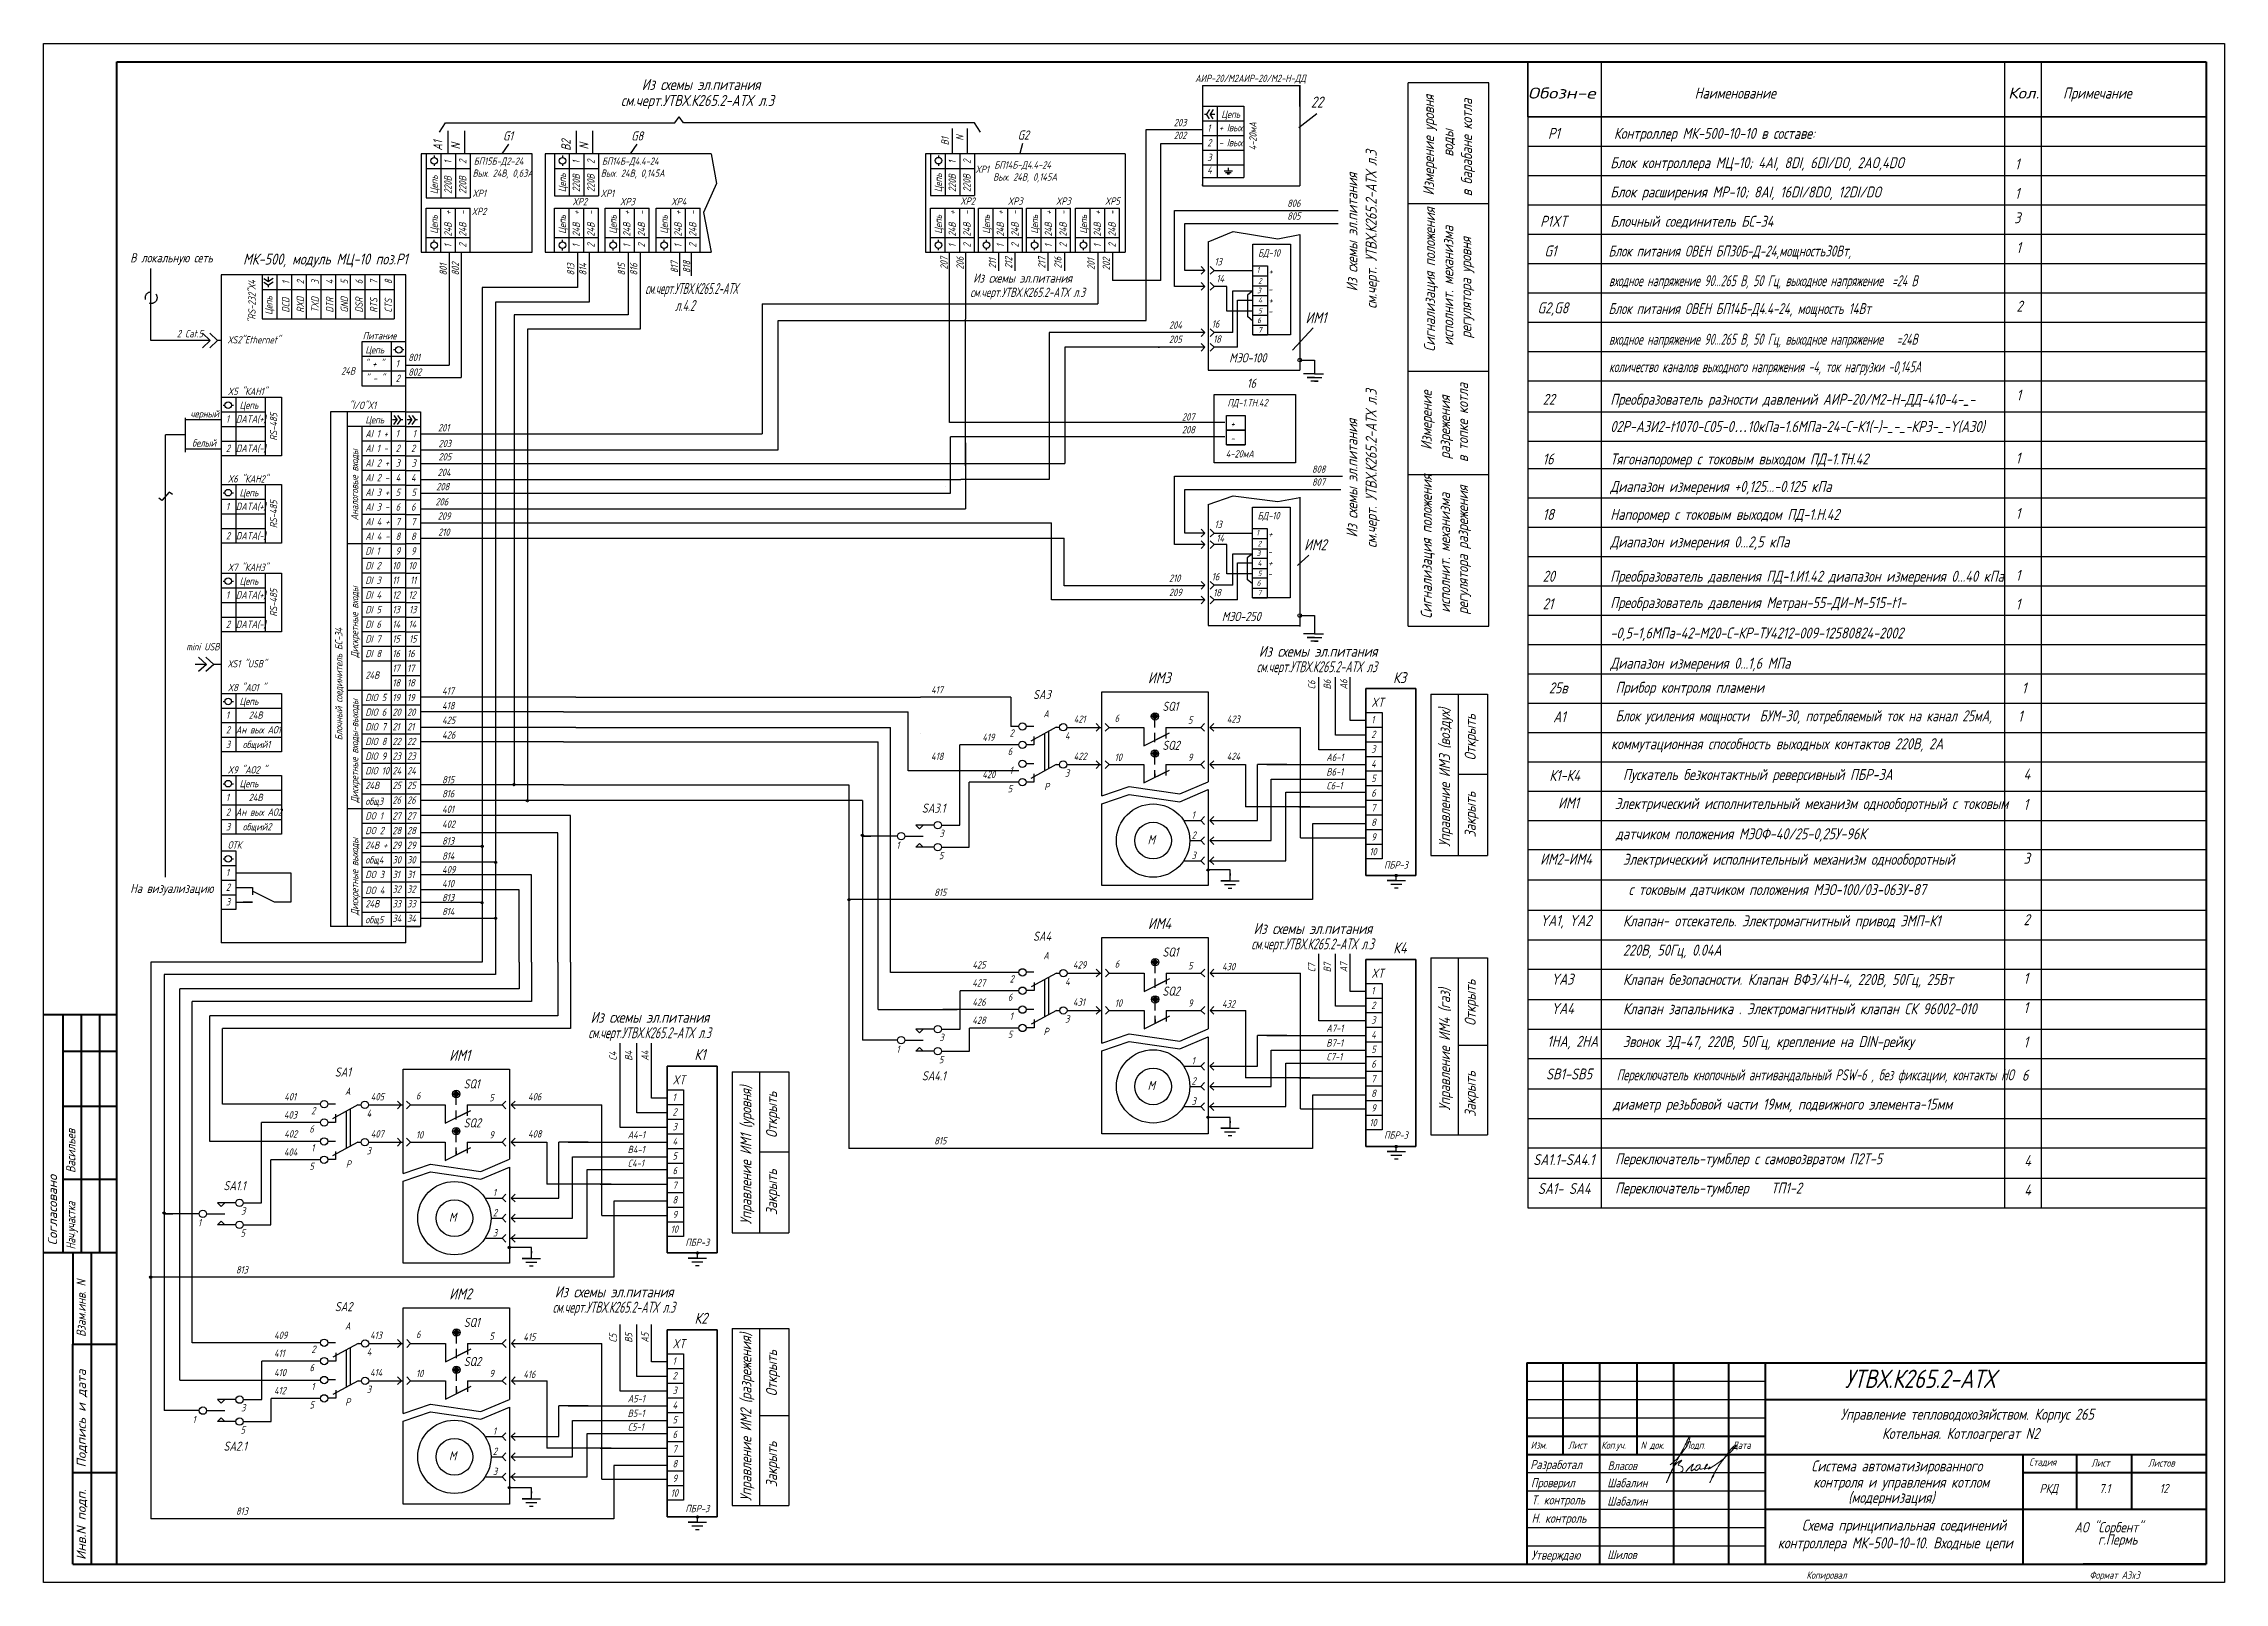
# Model space of a CAD drawing. Header units: millimetres. Extents: x -84 to 511, y 20 to 440.
import ezdxf
from ezdxf.enums import TextEntityAlignment as Align

# ---------------------------------------------------------------- set-up
doc = ezdxf.new("R2010")
doc.units = ezdxf.units.MM
doc.linetypes.add('HIDDEN', pattern=[0.375, 0.25, -0.125])
for name, color, linetype in [('1', 7, 'Continuous'), ('АСУТП', 7, 'Continuous'), ('проводка', 184, 'Continuous')]:
    doc.layers.add(name, color=color, linetype=linetype)
doc.layers.add('MAIN', color=7, linetype='Continuous', lineweight=50)
doc.layers.add('Текст', color=7, linetype='Continuous', lineweight=50)
doc.styles.add('ROMANC', font='ROMANC.shx', dxfattribs={"height": 2.5})
doc.styles.get("Standard").update_dxf_attribs({"font": '', "oblique": 15})
doc.styles.add('АСУТП', font='', dxfattribs={"oblique": 15})
doc.styles.get('Standard').set_extended_font_data('GOST type A')
doc.styles.get('АСУТП').set_extended_font_data('GOST type A')

msp = doc.modelspace()

# ---------------------------------------------------------------- texts
at = {"linetype": 'Continuous', "oblique": 15}
for s, height, p in [('Из схемы эл.питания', 3, (79.06, 426.96)), ('АИР-20/М2АИР-20/М2-Н-ДД', 2, (229.99, 429.13)), ('см.черт.УТВХ.К265.2-АТХ л.3', 3, (73.37, 422.6)), ('Наименование', 3, (366.24, 424.62)), ('Примечание', 3, (466.74, 424.62)), ('1', 2, (233.29, 415.55)), ('+ Iвых', 2, (236.46, 415.68)), ('Цепь', 2, (237.14, 419.34)), ('Р1', 3, (326.24, 413.62)), ('Контроллер МК-500-10-10 в составе:', 3, (344.24, 413.62)), ('2', 2, (233.29, 411.55)), ('- Iвых', 2, (236.46, 411.6)), ('3', 2, (233.29, 407.55)), ('4', 2, (233.29, 404.14)), ('Блок контроллера МЦ-10; 4AI, 8DI, 6DI/DO, 2AO,4DO', 3, (343.24, 405.62)), ('1', 3, (453.62, 405.25)), ('Блок расширения МР-10; 8AI, 16DI/8DO, 12DI/DO', 3, (343.24, 397.62)), ('1', 3, (453.62, 397.25)), ('Р1XT', 3, (324.12, 389.62)), ('Блочный соединитель БС-34', 3, (343.24, 389.62)), ('3', 3, (453.41, 390.59)), ('В локальную сеть', 2.5, (-60.48, 379.9)), ('МК-500, ', 3, (-29.69, 379.3)), ('модуль МЦ-10 поз.Р1', 3, (-16.32, 379.33)), ('Из схемы эл.питания', 2.5, (169.46, 374.37)), ('2', 3, (454.03, 366.45)), (' 2 Cat.5', 2, (-48.82, 359.45)), ('ХS2"Ethernet"', 2, (-33.88, 357.77)), ('Питание', 2, (2.93, 358.88)), ('Цепь', 2, (3.65, 355.04)), ('24В', 2, (-2.94, 349.27)), ('" + "', 2, (3.52, 351.25)), ('1', 2, (11.92, 351.25)), ('X5 "КАН1"', 2, (-33.88, 343.69)), ('" - "', 2, (3.7, 347.25)), ('2', 2, (11.92, 347.25)), ('16', 2.5, (244.12, 345.68)), ('1', 3, (454.05, 342.2)), ('Цепь', 2, (-30.65, 339.95)), ('"I/O"X1', 2, (-0.8, 339.9)), ('ПД-1.ТН.42', 2, (238.8, 340.58)), ('22', 3, (324.8, 341.03)), ('Преобразователь разности давлений АИР-20/М2-Н-ДД-410-4-_-', 3, (343.24, 341.03)), ('1', 2, (-34.38, 336.16)), ('DATA(+)', 2, (-31.64, 336.16)), ('AI 1 +', 2, (3.65, 332.15)), ('Цепь', 2, (3.65, 335.95)), ('1', 2, (11.92, 332.15)), ('+', 2, (239.63, 334.87)), ('02Р-А3И2-t1070-С05-0…10кПа-1.6МПа-24-С-К1(-)-_-_-КР3-_-Y(A30)', 3, (343.24, 333.62)), ('2', 2, (-34.38, 328.15)), ('DATA(-)', 2, (-31.64, 328.15)), ('AI 1 -', 2, (3.65, 328.15)), ('2', 2, (11.92, 328.15)), ('4-20мА', 2, (238.33, 326.65)), ('-', 2, (239.63, 330.87)), ('16', 3, (324.8, 324.75)), ('Тягонапоромер с токовым выходом ПД-1.ТН.42', 3, (343.24, 324.75)), ('1', 3, (453.84, 325)), ('X6 "КАН2"', 2, (-33.88, 319.82)), ('AI 2 +', 2, (3.65, 324.15)), ('AI 2 -', 2, (3.65, 320.15)), ('3', 2, (11.92, 324.15)), ('4', 2, (11.92, 320.15)), ('Цепь', 2, (-30.65, 316.08)), ('AI 3 +', 2, (3.65, 316.15)), ('5', 2, (11.92, 316.15)), ('Диапазон измерения +0,125...-0.125 кПа', 3, (343.24, 317.25)), ('1', 2, (-34.38, 312.29)), ('DATA(+)', 2, (-31.64, 312.29)), ('AI 3 -', 2, (3.65, 312.15)), ('AI 4 +', 2, (3.65, 308.15)), ('6', 2, (11.92, 312.15)), ('7', 2, (11.92, 308.15)), ('18', 3, (324.8, 309.62)), ('Напоромер с токовым выходом ПД-1.Н.42', 3, (343.24, 309.62)), ('1', 3, (453.84, 309.87)), ('2', 2, (-34.38, 304.28)), ('DATA(-)', 2, (-31.64, 304.28)), ('AI 4 -', 2, (3.65, 304.15)), ('8', 2, (11.92, 304.15)), ('Диапазон измерения 0...2,5 кПа', 3, (343.24, 302.12)), ('X7 "КАН3"', 2, (-33.88, 295.67)), ('DI 1', 2, (3.65, 300.15)), ('DI 2', 2, (3.65, 296.15)), ('10', 2, (11.03, 296.15)), ('9', 2, (11.92, 300.15)), ('Цепь', 2, (-30.65, 291.93)), ('DI 3', 2, (3.65, 292.15)), ('11', 2, (11.03, 292.15)), ('20', 3, (324.8, 292.75)), ('Преобразователь давления ПД-1.И1.42 диапазон измерения 0...40 кПа', 3, (343.24, 292.75)), ('1', 3, (453.84, 293)), ('1', 2, (-34.38, 288.14)), ('DATA(+)', 2, (-31.64, 288.14)), ('DI 4', 2, (3.65, 288.15)), ('DI 5', 2, (3.65, 284.15)), ('12', 2, (11.03, 288.15)), ('13', 2, (11.03, 284.15)), ('21', 3, (324.8, 285.22)), ('Преобразователь давления Метран-55-ДИ-М-515-t1-', 3, (343.24, 285.54)), ('1', 3, (453.84, 285.12)), ('2', 2, (-34.38, 280.13)), ('DATA(-)', 2, (-31.64, 280.13)), ('DI 6', 2, (3.65, 280.15)), ('14', 2, (11.03, 280.15)), ('-0,5-1,6МПа-42-М20-С-КР-ТУ4212-009-12580824-2002', 3, (343.24, 277.25)), ('mini USB', 2, (-45.2, 274)), ('DI 7', 2, (3.65, 276.15)), ('DI 8', 2, (3.65, 272.15)), ('15', 2, (11.03, 276.15)), ('16', 2, (11.03, 272.15)), ('16', 2, (15.03, 272.15)), ('Из схемы эл.питания', 3, (247.37, 272.26)), ('ХS1 "USB"', 2, (-33.88, 269.35)), ('24В', 2, (3.65, 266.25)), ('17', 2, (11.03, 268.15)), ('17', 2, (15.03, 268.15)), ('ИМ3', 3, (217.12, 265.05)), ('К3', 3, (283.99, 265.07)), ('Диапазон измерения 0...1,6 МПа', 3, (343.24, 269)), ('X8 "АО1 "', 2, (-33.88, 262.86)), ('DIO 5', 2, (3.65, 260.15)), ('18', 2, (11.03, 264.15)), ('19', 2, (11.03, 260.15)), ('18', 2, (15.03, 264.15)), ('19', 2, (15.03, 260.15)), ('417', 2, (157.95, 262.24)), ('25в', 3, (326.47, 262.26)), ('Прибор контроля пламени', 3, (344.67, 262.41)), ('1', 3, (455.52, 262.24)), ('1', 2, (-34.38, 255.33)), ('Цепь', 2, (-30.65, 259.12)), ('24В', 2, (-28.18, 255.33)), ('DIO 6', 2, (3.65, 256.15)), ('20', 2, (11.03, 256.15)), ('20', 2, (15.03, 256.15)), ('А', 2, (188.59, 255.7)), ('421', 2, (196.87, 254.24)), ('6', 2, (208.03, 254.49)), ('5', 2, (228.03, 253.99)), ('423', 2, (238.62, 254.24)), ('А1', 3, (327.67, 254.4)), ('1', 3, (454.46, 254.57)), ('2', 2, (-34.38, 251.33)), ('Ан вых АО1', 2, (-31.64, 251.33)), ('DIO 7', 2, (3.65, 252.15)), ('DIO 8', 2, (3.65, 248.15)), ('21', 2, (11.03, 252.15)), ('22', 2, (11.03, 248.15)), ('21', 2, (15.03, 252.15)), ('22', 2, (15.03, 248.15)), ('419', 2, (171.93, 249.28)), ('2', 2, (179.37, 250.45)), ('4', 2, (194.48, 249.7)), (' коммутационная способность выходных контактов 220В, 2А', 3, (341.92, 247.02)), ('3', 2, (-34.38, 247.33)), ('общий1', 2, (-29.8, 247.33)), ('DIO 9', 2, (3.65, 244.15)), ('23', 2, (11.03, 244.15)), ('23', 2, (15.03, 244.15)), ('418', 2, (157.95, 244.09)), ('6', 2, (178.87, 245.45)), ('422', 2, (196.87, 244.09)), ('10', 2, (208.03, 243.84)), ('9', 2, (228.03, 243.84)), ('424', 2, (238.62, 244.09)), ('A6-1', 2, (265.78, 243.84)), ('X9 "АО2 "', 2, (-33.88, 240.4)), ('Цепь', 2, (-30.65, 236.66)), ('24В ', 2, (3.65, 236.15)), ('DIO 10', 2, (3.65, 240.15)), ('24', 2, (11.03, 240.15)), ('25', 2, (11.03, 236.15)), ('24', 2, (15.03, 240.15)), ('25', 2, (15.03, 236.15)), ('420', 2, (171.93, 239.13)), ('1', 2, (179.37, 240.27)), ('3', 2, (194.48, 239.52)), ('B6-1', 2, (265.78, 239.84)), ('C6-1', 2, (265.78, 236.09)), ('К1-К4', 3, (326.61, 238.37)), ('Пускатель безконтактный реверсивный ПБР-3А', 3, (346.7, 238.62)), ('4', 3, (455.97, 238.75)), ('1', 2, (-34.38, 232.87)), ('24В', 2, (-28.18, 232.87)), ('общ3', 2, (3.65, 231.84)), ('26', 2, (11.03, 232.15)), ('26', 2, (15.03, 232.15)), ('5', 2, (178.87, 235.27)), ('Р', 2, (188.8, 235.85)), ('ИМ1', 3, (328.99, 230.87)), ('Электрический исполнительный механизм однооборотный с токовым', 3, (344.47, 230.7)), ('1', 3, (455.97, 230.46)), ('2', 2, (-34.38, 228.87)), ('3', 2, (-34.38, 224.87)), ('Ан вых АО2', 2, (-31.64, 228.87)), ('общий2', 2, (-29.8, 224.87)), ('DO 1', 2, (3.65, 227.84)), ('27', 2, (11.03, 227.84)), ('27', 2, (15.03, 227.84)), ('1', 2, (229.03, 228.09)), ('ОТК', 2, (-33.88, 219.91)), ('24В +', 2, (3.65, 219.84)), ('DO 2', 2, (3.65, 223.84)), ('28', 2, (11.03, 223.84)), ('29', 2, (11.03, 219.84)), ('28', 2, (15.03, 223.84)), ('29', 2, (15.03, 219.84)), ('2', 2, (229.03, 222.59)), (' датчиком положения МЭОФ-40/25-0,25У-96К', 3, (343.21, 222.45)), ('1', 2, (-34.38, 212.38)), ('общ4', 2, (3.65, 215.84)), ('30', 2, (11.03, 215.84)), ('30', 2, (15.03, 215.84)), ('3', 2, (229.03, 217.09)), ('ПБР-3', 2, (281.53, 214.46)), ('ИМ2-ИМ4', 3, (324.12, 215.55)), ('Электрический исполнительный механизм однооборотный', 3, (346.7, 215.48)), ('3', 3, (455.97, 215.76)), ('На визуализацию', 2.5, (-60.48, 207.79)), ('2', 2, (-34.38, 208.38)), ('DO 3', 2, (3.65, 211.84)), ('DO 4', 2, (3.65, 207.53)), ('31', 2, (11.03, 211.84)), ('32', 2, (11.03, 207.84)), ('31', 2, (15.03, 211.84)), ('32', 2, (15.03, 207.84)), ('815', 2, (158.83, 206.98)), (' с токовым датчиком положения МЭО-100/03-063У-87', 3, (346.7, 207.23)), ('3', 2, (-34.38, 204.38)), ('24В ', 2, (3.65, 203.84)), ('33', 2, (11.03, 203.84)), ('33', 2, (15.03, 203.84)), ('общ5', 2, (3.65, 199.53)), ('34', 2, (11.03, 199.84)), ('34', 2, (15.03, 199.84)), ('ИМ4', 3, (217.12, 197.96)), ('Из схемы эл.питания', 3, (245.94, 196.6)), ('YA1, YA2', 3, (324.12, 198.78)), ('Клапан- отсекатель. Электромагнитный привод ЭМП-К1 ', 3, (346.7, 198.7)), ('2', 3, (455.97, 199.01)), ('А', 2, (188.59, 189.72)), ('К4', 3, (284.03, 191.31)), ('220В, 50Гц, 0.04А', 3, (346.7, 190.7)), ('425', 2, (169.23, 187.18)), ('2', 2, (179.41, 183.36)), ('4', 2, (194.52, 182.61)), ('429', 2, (196.66, 187.18)), ('6', 2, (208.07, 187.43)), ('5', 2, (228.07, 186.93)), ('430', 2, (237.32, 186.7)), ('YA3', 3, (327.13, 182.78)), ('Клапан безопасности. Клапан ВФ3/4Н-4, 220В, 50Гц, 25Вт ', 3, (346.7, 182.7)), ('1', 3, (455.97, 183.01)), ('427', 2, (169.21, 182.26)), ('426', 2, (169.23, 177)), ('6', 2, (178.91, 178.36)), ('431', 2, (196.66, 177)), ('10', 2, (208.07, 176.75)), ('9', 2, (228.07, 176.75)), ('432', 2, (237.32, 176.52)), ('Из схемы эл.питания', 3, (65.1, 172.37)), ('428', 2, (169.21, 172.08)), ('1', 2, (179.41, 173.18)), ('3', 2, (194.52, 172.43)), ('YA4', 3, (327.13, 174.78)), ('Клапан запальника . Электромагнитный клапан СК 96002-010 ', 3, (346.7, 174.7)), ('1', 3, (455.97, 175.01)), ('5', 2, (178.91, 168.18)), ('Р', 2, (188.63, 168.99)), ('A7-1', 2, (265.78, 169.88)), ('B7-1', 2, (265.78, 165.88)), ('1НА, 2НА', 3, (326.04, 165.81)), ('Звонок ЗД-47, 220В, 50Гц, крепление на DIN-рейку', 3, (346.7, 165.73)), ('1', 3, (455.97, 165.59)), ('ИМ1', 3, (26.54, 162)), ('К1', 3, (93.4, 162.19)), ('1', 2, (229.03, 161)), ('C7-1', 2, (265.78, 162.13)), ('2', 2, (229.03, 155.5)), ('SB1-SB5', 3, (325.7, 156.89)), ('6', 3, (455.52, 156.56)), ('401', 2, (-18.47, 151.19)), ('2', 2, (-11.11, 147.4)), ('А', 2, (-1.89, 152.65)), ('405', 2, (5.13, 151.19)), ('6', 2, (17.45, 151.44)), ('5', 2, (37.45, 150.94)), ('406', 2, (48.03, 151.19)), ('3', 2, (229.03, 150)), (' диаметр резьбовой части 19мм, подвижного элемента-15мм', 3, (342.39, 148.66)), ('403', 2, (-18.55, 146.23)), ('402', 2, (-18.47, 141.04)), ('6', 2, (-11.61, 142.4)), ('4', 2, (4, 146.65)), ('407', 2, (5.13, 141.04)), ('10', 2, (17.45, 140.79)), ('9', 2, (37.45, 140.79)), ('408', 2, (48.03, 141.04)), ('A4-1', 2, (75.2, 140.79)), ('404', 2, (-18.55, 136.08)), ('1', 2, (-11.11, 137.22)), ('3', 2, (4, 136.47)), ('B4-1', 2, (75.2, 136.79)), ('815', 2, (158.83, 139.17)), ('ПБР-3', 2, (281.53, 140.71)), ('5', 2, (-11.61, 132.22)), ('Р', 2, (-1.67, 132.81)), ('C4-1', 2, (75.2, 133.04)), ('1', 2, (38.45, 125.04)), ('2', 2, (38.45, 119.54)), ('3', 2, (38.45, 114.04)), ('ПБР-3', 2, (90.95, 111.42)), ('813', 2, (-31.65, 103.93)), ('ИМ2', 3, (26.54, 96.87)), ('Из схемы эл.питания', 3, (55.35, 97.44)), ('А', 2, (-1.89, 88.62)), ('К2', 3, (93.44, 90.22)), ('409', 2, (-21.25, 86.09)), ('2', 2, (-11.07, 82.27)), ('4', 2, (4.04, 81.52)), ('413', 2, (4.92, 86.09)), ('6', 2, (17.49, 86.34)), ('5', 2, (37.49, 85.84)), ('415', 2, (46.74, 85.6)), ('411', 2, (-21.27, 81.17)), ('410', 2, (-21.25, 75.91)), ('6', 2, (-11.57, 77.27)), ('414', 2, (4.92, 75.91)), ('10', 2, (17.49, 75.66)), ('9', 2, (37.49, 75.66)), ('416', 2, (46.74, 75.42)), ('412', 2, (-21.27, 70.99)), ('1', 2, (-11.07, 72.09)), ('3', 2, (4.04, 71.34)), ('5', 2, (-11.57, 67.09)), ('Р', 2, (-1.85, 67.89)), ('A5-1', 2, (75.2, 68.79)), ('B5-1', 2, (75.2, 64.79)), ('Управление тепловодохозяйством. Корпус 265', 3, (406.08, 64.03)), ('1', 2, (38.45, 59.91)), ('C5-1', 2, (75.2, 61.04)), ('Котельная. Котлоагрегат N2', 3, (417.35, 58.78)), ('2', 2, (38.45, 54.41)), ('3', 2, (38.45, 48.91)), ('Система автоматизированного ', 3, (398.08, 49.9)), ('контроля и управления котлом', 3, (398.59, 45.5)), ('(модернизация)', 3, (408.13, 41.32)), ('813', 2, (-31.65, 38.08)), ('ПБР-3', 2, (90.95, 38.79)), ('Cхема принципиальная соединений', 3, (395.41, 33.77)), (' контроллера МК-500-10-10. Входные цепи', 3, (387.39, 28.91)), ('Копировал', 2, (396.74, 20.62)), ('Формат A3x3', 2, (473.95, 20.62))]:
    msp.add_text(s, height=height, dxfattribs=at).set_placement(p)
at = {"color": 7, "linetype": 'Continuous', "oblique": 15}
for s, height, p in [('22', 3, (261.59, 422.17)), ('203', 2, (224.16, 417.07)), ('202', 2, (224.16, 413.57)), ('БП15Б-Д2-24', 2, (33.21, 406.54)), ('БП14Б-Д4.4-24', 2, (68.19, 406.54)), ('XP1', 2, (170.03, 404.29)), ('XP1', 2, (32.83, 397.75)), ('XP1', 2, (67.81, 397.75)), ('XP2', 2, (32.63, 392.81)), ('XP2', 2, (60.13, 395.5)), ('XP3', 2, (73.11, 395.5)), ('XP4', 2, (87.06, 395.5)), ('XP2', 2, (165.91, 395.63)), ('XP3', 2, (178.89, 395.63)), ('XP3', 2, (192.01, 395.63)), ('XP5', 2, (205.37, 395.63)), ('806', 2, (255.11, 395.05)), ('805', 2, (255.11, 391.55)), ('13', 2, (235.28, 379.11)), ('БД-10', 2, (247.16, 381.48)), ('14', 2, (235.78, 374.48)), ('1', 1.5, (246.78, 377.11)), ('2', 1.5, (247.16, 374.11)), ('+', 2, (250.03, 376.48)), ('3', 1.5, (246.91, 371.48)), ('4', 1.5, (247.16, 368.86)), ('-', 2, (249.91, 371.61)), ('+', 2, (250.03, 368.61)), ('204', 2, (222.86, 361.8)), ('16', 2, (234.53, 362.11)), ('6', 1.5, (246.91, 363.36)), ('5', 1.5, (247.16, 365.98)), ('-', 2, (249.91, 365.61)), ('ИМ1', 3, (260.11, 363.3)), ('205', 2, (222.86, 357.93)), ('18', 2, (234.91, 357.98)), ('7', 1.5, (247.16, 360.73)), ('МЭО-100', 2.5, (239.28, 352.61)), ('207', 2, (226.39, 336.74)), ('208', 2, (226.39, 333.24)), ('808', 2, (261.86, 322.46)), ('807', 2, (261.86, 318.96)), ('13', 2, (235.28, 307.39)), ('БД-10', 2, (247.03, 309.77)), ('14', 2, (235.78, 303.64)), ('1', 1.5, (246.66, 305.39)), ('2', 1.5, (247.03, 302.39)), ('+', 2, (249.91, 304.77)), ('ИМ2', 3, (259.73, 301.34)), ('3', 1.5, (246.78, 299.77)), ('4', 1.5, (247.03, 297.14)), ('-', 2, (249.78, 299.89)), ('+', 2, (249.91, 296.89)), ('210', 2, (222.86, 292.71)), ('16', 2, (234.53, 293.14)), ('6', 1.5, (246.78, 291.64)), ('5', 1.5, (247.03, 294.27)), ('-', 2, (249.78, 293.89)), ('209', 2, (222.86, 288.84)), ('18', 2, (234.91, 288.77)), ('7', 1.5, (247.03, 289.02)), ('МЭО-250', 2.5, (237.28, 282.02)), ('SA3', 2.5, (185.78, 260.72)), ('SQ1', 2.5, (221.03, 257.49)), ('XT', 2.5, (278.03, 258.59)), ('1', 2, (278.03, 254.09)), ('2', 2, (278.03, 250.09)), ('SQ2', 2.5, (221.03, 246.84)), ('3', 2, (278.03, 246.09)), ('4', 2, (278.03, 242.09)), ('5', 2, (278.03, 238.09)), ('SA3.1', 2.5, (155.44, 229.7)), ('6', 2, (278.03, 234.09)), ('7', 2, (278.03, 230.09)), ('8', 2, (278.03, 226.09)), ('1', 2, (148.51, 219.85)), ('3', 2, (160.24, 223.07)), ('M', 2.5, (217.03, 221.09)), ('9', 2, (278.03, 222.09)), ('5', 2, (160.1, 217.02)), ('10', 2, (277.53, 218.09)), ('SA4', 2.5, (185.78, 194.74)), ('SQ1', 2.5, (221.07, 190.43)), ('XT', 2.5, (278.03, 184.63)), ('SQ2', 2.5, (221.07, 179.75)), ('1', 2, (278.03, 180.13)), ('2', 2, (278.03, 176.13)), ('3', 2, (278.03, 172.13)), ('3', 2, (160.24, 167.39)), ('4', 2, (278.03, 168.13)), ('1', 2, (148.51, 164.16)), ('5', 2, (160.1, 161.34)), ('5', 2, (278.03, 164.13)), ('6', 2, (278.03, 160.13)), ('SA1', 2.5, (-4.69, 157.67)), ('SQ1', 2.5, (30.45, 154.44)), ('XT', 2.5, (87.45, 155.54)), ('SA4.1', 2.5, (155.44, 156.65)), ('M', 2.5, (217.03, 154)), ('7', 2, (278.03, 156.13)), ('2', 2, (87.45, 147.04)), ('1', 2, (87.45, 151.04)), ('8', 2, (278.03, 152.13)), ('9', 2, (278.03, 148.13)), ('SQ2', 2.5, (30.45, 143.79)), ('3', 2, (87.45, 143.04)), ('10', 2, (277.53, 144.13)), ('5', 2, (87.45, 135.04)), ('4', 2, (87.45, 139.04)), ('6', 2, (87.45, 131.04)), ('SA1.1-SA4.1', 3, (322.21, 133.52)), ('Переключатель-тумблер с самовозвратом П2Т-5', 3, (344.55, 133.76)), ('SA1.1', 2.5, (-35.04, 126.66)), ('8', 2, (87.45, 123.04)), ('7', 2, (87.45, 127.04)), ('SA1- SA4', 3, (323.45, 125.62)), ('Переключатель-тумблер    ТП1-2', 3, (344.55, 125.76)), ('3', 2, (-30.24, 120.02)), ('M', 2.5, (26.45, 118.04)), ('9', 2, (87.45, 119.04)), ('1', 2, (-42.02, 116.8)), ('5', 2, (-30.38, 113.97)), ('10', 2, (86.95, 115.04)), ('SA2', 2.5, (-4.69, 93.64)), ('SQ1', 2.5, (30.49, 89.34)), ('XT', 2.5, (87.45, 83.54)), ('SQ2', 2.5, (30.49, 78.66)), ('1', 2, (87.45, 79.04)), ('2', 2, (87.45, 75.04)), ('3', 2, (87.45, 71.04)), ('3', 2, (-30.24, 66.29)), ('4', 2, (87.45, 67.04)), ('1', 2, (-43.49, 63.07)), ('5', 2, (-30.38, 60.24)), ('5', 2, (87.45, 63.04)), ('6', 2, (87.45, 59.04)), ('SA2.1', 2.5, (-35.04, 55.56)), ('M', 2.5, (26.45, 52.91)), ('7', 2, (87.45, 55.04)), ('8', 2, (87.45, 51.04)), ('9', 2, (87.45, 47.04)), ('10', 2, (86.95, 43.04))]:
    msp.add_text(s, height=height, dxfattribs=at).set_placement(p)
at = {"linetype": 'Continuous', "oblique": 15}
for s, height, p in [('Измерение уровня', 3, (295.19, 398.16)), (' в барабане котла', 3, (305.55, 396.41)), ('воды ', 3, (300.42, 408.78)), ('см.черт. УТВХ.К265.2-АТХ л.3', 3, (279.51, 367.23)), ('1', 2, (27.19, 406.81)), ('2', 2, (31.19, 406.81)), ('1', 2, (62.17, 406.81)), ('2', 2, (66.17, 406.81)), ('1', 2, (164.73, 406.83)), ('2', 2, (168.73, 406.83)), ('Из схемы эл.питания', 3, (274.26, 372)), ('Цепь', 2, (23.39, 398.54)), ('220В', 2, (27.19, 398.6)), ('220В', 2, (31.19, 398.6)), ('Цепь', 2, (58.38, 399.06)), ('220В', 2, (62.17, 399.13)), ('220В', 2, (66.17, 399.13)), ('Цепь', 2, (160.94, 399.06)), ('220В', 2, (164.73, 399.13)), ('220В', 2, (168.73, 399.13)), ('Цепь', 2, (23.39, 387.71)), ('24В  +', 2, (27.19, 386.96)), ('24В  -', 2, (31.19, 386.96)), ('Цепь', 2, (58.38, 387.71)), ('24В  +', 2, (62.17, 386.96)), ('24В  -', 2, (66.17, 386.96)), ('Цепь', 2, (72.19, 387.71)), ('24В  +', 2, (75.98, 386.96)), ('24В  -', 2, (79.98, 386.96)), ('Цепь', 2, (86.14, 387.71)), ('24В  +', 2, (89.93, 386.96)), ('24В  -', 2, (93.93, 386.96)), ('Цепь', 2, (160.94, 387.73)), ('24В  +', 2, (164.73, 386.98)), ('24В  -', 2, (168.73, 386.98)), ('Цепь', 2, (174.06, 387.73)), ('24В  +', 2, (177.86, 386.98)), ('24В  -', 2, (181.86, 386.98)), ('Цепь', 2, (187.18, 387.73)), ('24В  +', 2, (190.98, 386.98)), ('24В  -', 2, (194.98, 386.98)), ('Цепь', 2, (200.54, 387.73)), ('24В  +', 2, (204.34, 386.98)), ('24В  -', 2, (208.34, 386.98)), ('Сигнализация положения', 3, (295.44, 355.55)), ('исполнит. механизма', 3, (300.42, 357.18)), ('регулятора уровня', 3, (305.32, 359.21)), ('1', 2, (27.19, 383.97)), ('2', 2, (31.19, 383.97)), ('1', 2, (62.17, 383.97)), ('2', 2, (66.17, 383.97)), ('1', 2, (75.98, 383.97)), ('2', 2, (79.98, 383.97)), ('1', 2, (89.93, 383.97)), ('2', 2, (93.93, 383.97)), ('1', 2, (164.73, 384)), ('2', 2, (168.73, 384)), ('1', 2, (177.86, 384)), ('2', 2, (181.86, 384)), ('1', 2, (190.98, 384)), ('2', 2, (194.98, 384)), ('1', 2, (204.34, 384)), ('2', 2, (208.34, 384)), ('"RS-232"Х4', 2, (-26.27, 363.34)), ('1', 2, (-17.05, 373.94)), ('2', 2, (-13.05, 373.94)), ('3', 2, (-9.05, 373.94)), ('4', 2, (-5.05, 373.94)), ('5', 2, (-1.05, 373.94)), ('6', 2, (2.95, 373.94)), ('7', 2, (6.95, 373.94)), ('8', 2, (10.95, 373.94)), ('Цепь', 2, (-21.68, 365.56)), ('DCD', 2, (-17.05, 366.18)), ('RXD', 2, (-13.05, 366.18)), ('TXD', 2, (-9.05, 366.18)), ('DTR', 2, (-5.05, 366.18)), ('GND', 2, (-1.05, 366.18)), ('DSR', 2, (2.95, 366.18)), ('RTS', 2, (6.95, 366.18)), ('CTS', 2, (10.95, 366.18)), ('см.черт. УТВХ.К265.2-АТХ л.3', 3, (279.51, 301.96)), ('Измерение ', 3, (294.56, 328.75)), ('в топке котла', 3, (304.44, 325.41)), ('разрежения', 3, (299.55, 326.25)), ('RS-485', 2, (-20.39, 331.24)), ('Из схемы эл.питания', 3, (274.26, 304.83)), ('Аналоговые входы', 2, (1.72, 309.47)), ('Сигнализация положения', 3, (294.57, 282.68)), ('исполнит. механизма', 3, (299.56, 284.3)), ('регулятора разрежения', 3, (304.45, 283.83)), ('RS-485', 2, (-20.39, 307.37)), ('RS-485', 2, (-20.39, 283.22)), ('Дискретные входы', 2, (1.72, 271.99)), ('C6', 2, (262.78, 263.35)), ('B6', 2, (267.03, 263.35)), ('A6', 2, (271.53, 263.35)), ('Дискретные входы-выходы', 2, (1.72, 232.42)), ('Управление ИМ3 (воздух)', 3, (299.53, 220.38)), ('Открыть', 3, (306.53, 243.96)), ('Закрыть', 3, (306.53, 222.95)), ('Дискретные выходы', 2, (1.72, 201.74)), ('C7', 2, (262.78, 186.15)), ('B7', 2, (267.03, 186.15)), ('A7', 2, (271.53, 186.15)), ('Управление ИМ4 (газ)', 3, (299.53, 148.41)), ('Открыть', 3, (306.53, 171.51)), ('C4', 2, (72.2, 162.01)), ('B4', 2, (76.45, 162.01)), ('A4', 2, (80.95, 162.01)), ('Управление ИМ1 (уровня)', 3, (108.95, 117.33)), ('Закрыть', 3, (306.53, 146.69)), ('Открыть', 3, (115.95, 140.92)), ('Закрыть', 3, (115.95, 119.91)), ('C5', 2, (72.2, 85.06)), ('B5', 2, (76.45, 85.06)), ('A5', 2, (80.95, 85.06)), ('Управление ИМ2 (разрежения)', 3, (108.95, 41.84)), ('Открыть', 3, (115.95, 70.41)), ('Закрыть', 3, (115.95, 45.6))]:
    msp.add_text(s, height=height, rotation=90, dxfattribs=at).set_placement(p)
for s, width, p, p2 in [('Обозн-е', 1.526932, (320.74, 424.62), (339.24, 424.62)), ('Кол.', 1.441394, (451.74, 424.62), (460.24, 424.62))]:
    msp.add_text(s, height=3, dxfattribs=dict(at, width=width)).set_placement(p, p2, align=Align.FIT)
at = {"color": 7, "linetype": 'Continuous', "oblique": 15}
for s, p in [('4-20мА', (246.75, 410.48)), ('В1', (162.78, 411.86)), ('N', (166.78, 413.14)), ('207', (162.5, 377.95)), ('206', (166.88, 377.95)), ('211', (175.71, 378.23)), ('212', (180.09, 378.23)), ('217', (189.18, 378.23)), ('216', (193.55, 378.23)), ('201', (202.6, 377.87)), ('202', (206.77, 377.73)), ('801', (25.89, 376.34)), ('802', (29.22, 376.34)), ('813', (60.66, 376.34)), ('814', (63.98, 376.34)), ('815', (74.52, 376.34)), ('816', (77.85, 376.34)), ('817', (88.95, 376.96)), ('818', (92.28, 376.96))]:
    msp.add_text(s, height=2, rotation=90, dxfattribs=at).set_placement(p)
at = {"color": 7, "linetype": 'Continuous', "oblique": 15, "width": 0.9}
msp.add_text('БП14Б-Д4.4-24', height=2, dxfattribs=at).set_placement((175.21, 405.49))
at = {"linetype": 'Continuous', "oblique": 15}
for s, height, width, p in [('см.черт.УТВХ.К265.2-АТХ ', 3, 0.7, (80.01, 371.27)), (' л.4.2', 3, 0.8, (86.89, 366.64)), ('см.черт.УТВХ.К265.2-АТХ л.3', 2.5, 0.9, (168.65, 370.49)), ('см.черт.УТВХ.К265.2-АТХ л3', 3, 0.8, (246.76, 268.05)), ('Блок усиления мощности  БУМ-30, потребляемый ток на канал 25мА, ', 3, 0.95, (344.67, 254.65)), ('см.черт.УТВХ.К265.2-АТХ л.3', 3, 0.8, (245.33, 192.39)), ('см.черт.УТВХ.К265.2-АТХ л.3', 3, 0.8, (64.49, 168.16)), ('         Переключатель кнопочный антивандальный PSW-6 , без фиксации, контакты НО', 3, 0.85, (333.21, 156.66)), ('см.черт.УТВХ.К265.2-АТХ л.3', 3, 0.8, (54.74, 93.23))]:
    msp.add_text(s, height=height, dxfattribs=dict(at, width=width)).set_placement(p)
at = {"color": 0, "linetype": 'Continuous', "oblique": 15}
for s, height, p in [('УТВХ.К265.2-АТХ', 5, (407.22, 72.69)), ('Изм.', 2, (321.51, 56.08)), ('Лист', 2, (331.76, 56.08)), ('Коп.уч.', 2, (340.76, 56.08)), ('N док.', 2, (351.51, 56.08)), ('Подп.', 2, (363.51, 56.08)), ('Дата', 2, (376.51, 56.08)), ('Разработал', 2.5, (321.42, 50.54)), ('Проверил', 2.5, (321.58, 45.58)), ('Шабалин', 2.4, (342.41, 45.58)), ('Власов', 2.4, (342.51, 50.28)), ('Стадия', 2, (457.51, 51.49)), ('Лист', 2, (474.45, 51.23)), ('Листов ', 2, (489.96, 51.23)), ('Т. контроль', 2.5, (321.77, 40.89)), ('Шабалин', 2.4, (342.41, 40.58)), ('Н. контроль', 2.5, (321.77, 35.89)), ('АО "Сорбент"', 2.8, (469.86, 33.28)), ('г.Пермь', 2.8, (476.26, 29.94)), ('Утверждаю', 2.5, (321.73, 25.85)), ('Шилов', 2.4, (342.41, 25.98))]:
    msp.add_text(s, height=height, dxfattribs=at).set_placement(p)
at = {"layer": 'MAIN', "color": 7, "linetype": 'Continuous', "lineweight": 50, "oblique": 15}
for s, p in [('A1', (24.65, 410.36)), ('N', (29.51, 410.72)), ('В2', (59.63, 410.36)), ('N', (64.5, 410.72))]:
    msp.add_text(s, height=2.5, rotation=90, dxfattribs=at).set_placement(p)
at = {"layer": 'MAIN', "color": 7, "linetype": 'Continuous', "lineweight": -3, "oblique": 15}
for s, height, p in [('G1', 2.5, (41.21, 413.17)), ('G8', 2.5, (76.19, 413.17)), ('G2', 2.5, (181.59, 413.41)), ('Вых. 24В, 0,63А', 2, (32.9, 403.26)), ('Вых. 24В, 0,145А', 2, (67.88, 403.26)), (' G1', 3, (323.74, 381.51)), (' 1', 3, (452.46, 382.44)), (' G2,G8', 3, (321.85, 366.01)), ('801', 2, (15.36, 352.97)), ('802', 2, (15.36, 348.97)), ('черный ', 2, (-44.06, 337.58)), ('201', 2, (23.46, 333.77)), ('белый', 2, (-43.6, 329.62)), ('205', 2, (23.59, 325.85)), ('203', 2, (23.6, 329.47)), ('204', 2, (23.35, 321.59)), ('206', 2, (22.75, 313.56)), ('208', 2, (22.99, 317.71)), ('209', 2, (23.38, 309.68)), ('210', 2, (23.52, 305.29)), ('417', 2, (24.58, 261.95)), ('418', 2, (24.58, 257.91)), ('425', 2, (24.58, 253.95)), ('426', 2, (24.58, 249.91)), ('815', 2, (24.58, 237.72)), ('816', 2, (24.58, 233.9)), ('401', 2, (24.58, 229.64)), ('402', 2, (24.58, 225.59)), ('813', 2, (24.58, 221.01)), ('409', 2, (24.58, 213.16)), ('814', 2, (24.58, 216.89)), ('410', 2, (24.58, 209.34)), ('813', 2, (24.58, 205.55)), ('814', 2, (24.58, 201.74)), ('4', 3, (456.15, 133.24)), ('4', 3, (456.15, 125.24))]:
    msp.add_text(s, height=height, dxfattribs=at).set_placement(p)
for s, height, width, p in [('Вых. 24В, 0,145А', 2, 0.9, (174.9, 402.21)), ('Блок питания ОВЕН БП30Б-Д-24,мощность30Вт,', 3, 0.9, (342.74, 381.51)), ('входное напряжение 90...265 В, 50 Гц, выходное напряжение  =24 В', 3, 0.8, (342.87, 373.41)), ('Блок питания ОВЕН БП14Б-Д4.4-24, мощность 14Вт', 3, 0.9, (342.74, 365.79)), ('входное напряжение 90...265 В, 50 Гц, выходное напряжение   =24В', 3, 0.8, (342.87, 357.43)), ('количество каналов выходного напряжения -4, ток нагрузки -0,145А', 3, 0.8, (342.87, 349.93))]:
    msp.add_text(s, height=height, dxfattribs=dict(at, width=width)).set_placement(p)
at = {"layer": 'MAIN', "color": 7, "linetype": 'Continuous', "lineweight": -3, "style": 'ROMANC', "oblique": 15}
for s, width, p in [('Васильев', 0.8, (-75.43, 131.37)), ('Нач.участка', 0.7, (-75.43, 110.51)), ('Взам.инв. N', 0.8, (-72.63, 86.62))]:
    msp.add_text(s, height=2.5, rotation=90, dxfattribs=dict(at, width=width)).set_placement(p)
for s, p in [('Согласовано', (-80.43, 111.64)), ('Подпись и дата', (-72.58, 51)), ('Инв.N подп.', (-72.58, 25.75))]:
    msp.add_text(s, height=2.5, rotation=90, dxfattribs=at).set_placement(p)
at = {"layer": 'АСУТП', "linetype": 'Continuous', "style": 'АСУТП', "oblique": 15}
for s, p in [('1', (11.92, 332.15)), ('1', (16.54, 332.15)), ('2', (16.1, 328.15)), ('4', (16.11, 320.15)), ('3', (16.25, 324.15)), ('5', (16.25, 316.15)), ('7', (11.92, 308.15)), ('6', (16.11, 312.15)), ('7', (16.11, 308.15)), ('8', (16.11, 304.15)), ('10', (15.43, 296.15)), ('9', (16.11, 300.15)), ('11', (15.86, 292.15)), ('12', (15.42, 288.15)), ('13', (15.58, 284.15)), ('14', (15.43, 280.15)), ('15', (15.58, 276.15))]:
    msp.add_text(s, height=2, dxfattribs=at).set_placement(p)
msp.add_text('Блочный соединитель БС-34', height=2, rotation=90, dxfattribs=at).set_placement((-2.58, 249.46))
at = {"layer": 'Текст', "lineweight": -3, "oblique": 15}
for s, p in [('РКД', (460.31, 44, 10)), ('7.1', (476.56, 44, 10)), ('12', (493.06, 44, 10))]:
    msp.add_text(s, height=2.5, dxfattribs=at).set_placement(p)

# ---------------------------------------------------------------- blocks, each defined once
blk = doc.blocks.new('Власов')
at = {"layer": 'проводка', "lineweight": 18}
for points in [[(-0.58, 2.47), (1.27, 4.07), (2.73, 5.82), (3.82, 7.33), (4.64, 9.02), (4.84, 10.28), (4.04, 8.93), (3.16, 7.2), (1.39, 3.86), (0.52, 2.26), (-1.55, -2.37), (-0.72, -0.35), (0.34, 1.8), (1.73, 3.31), (2.62, 3.78), (2.31, 3.3), (1.91, 2.96), (1.61, 2.44), (2.21, 2.21), (2.85, 1.83), (2.99, 1.4), (2.77, 0.75), (2.36, 0.49), (2.18, 0.43), (2.07, 0.4), (1.98, 0.4)], [(3.73, 0.66), (4.37, 1.39), (4.91, 2.01), (5.22, 2.29), (5.78, 2.66), (5.59, 2.28), (5.16, 1.05), (5.19, 0.9), (5.7, 1.1), (6.25, 1.38), (6.27, 1.2), (6.3, 1.02), (7.02, 1.21), (7.63, 2.13), (7.63, 2.52), (6.76, 2.22), (6.42, 1.7)]]:
    blk.add_spline(points, degree=3, dxfattribs=at)
for points, knots in [([(9.73, 1.6), (9.73, 1.6), (10.28, 1.61), (10.33, 1.73), (10.3, 1.95), (10.1, 1.88), (9.94, 1.44), (9.82, 1.2), (10.65, 1.75), (14.06, 4.01), (14.83, 4.98), (18.2, 8.2), (16.58, 7.61), (15.42, 5.89), (12.84, 2.54), (12.14, 1.35), (11.17, -0.37), (10.2, -2.51), (10.72, -1.41), (10.96, -1), (11.17, -0.6), (11.31, -0.38), (11.4, -0.29)], [5.202172, 5.202172, 5.202172, 5.202172, 5.207482, 5.981017, 6.074049, 6.477149, 7.534813, 8.416864, 10.873297, 16.080912, 19.105162, 21.731982, 23.469351, 25.755203, 29.311429, 34.513333, 38.416271, 38.862024, 39.053994, 43.961574, 49.897464, 51.239132, 51.239132, 51.239132, 51.239132]), ([(7.53, 1.66), (7.5, 1.54), (7.54, 1.28), (8.01, 1.24), (8.83, 1.57), (9.1, 2.08), (9.9, 2.69), (9.43, 2.64), (9.3, 2.52), (9.14, 2.21), (9.04, 1.25), (8.71, 1.13), (8.92, 1.39), (9.3, 1.54), (9.6, 1.6)], [0, 0, 0, 0, 0.614094, 1.118723, 1.807789, 3.045572, 4.744461, 5.191863, 5.576495, 6.389957, 8.441618, 9.345517, 10.182193, 10.758393, 10.758393, 10.758393, 10.758393])]:
    blk.add_open_spline(points, degree=3, knots=knots, dxfattribs=at)

# ---------------------------------------------------------------- linework, layer by layer
at = {"linetype": 'Continuous'}
for p, q in [((-84.1, 439.62), (510.74, 439.62)), ((-84.1, 19.62), (-84.1, 439.62)), ((320.74, 419.62), (320.74, 434.62)), ((320.74, 434.62), (505.74, 434.62)), ((320.74, 434.62), (320.74, 419.62)), ((340.74, 434.62), (340.74, 121.87)), ((450.74, 434.62), (450.74, 121.87)), ((460.74, 434.62), (460.74, 121.87)), ((510.74, 439.62), (510.74, 19.62)), ((310.08, 428.88), (288.09, 428.88)), ((163.78, 409.57), (163.78, 416.47)), ((167.78, 416.47), (167.78, 409.57)), ((320.74, 419.62), (320.74, 121.87)), ((505.74, 419.62), (320.74, 419.62)), ((320.74, 419.62), (505.74, 419.62)), ((320.74, 411.62), (505.74, 411.62)), ((320.74, 403.62), (505.74, 403.62)), ((288.09, 395.99), (310.08, 395.99)), ((320.74, 395.62), (505.74, 395.62)), ((320.74, 387.62), (505.74, 387.62)), ((320.74, 379.62), (505.74, 379.62)), ((320.74, 371.62), (505.74, 371.62)), ((320.74, 363.62), (505.74, 363.62)), ((219.91, 356.73), (220.24, 356.73)), ((320.74, 355.62), (505.74, 355.62)), ((320.74, 347.62), (505.74, 347.62)), ((320.74, 339.12), (505.74, 339.12)), ((238.14, 336.25), (162.97, 336.25)), ((238.53, 334.11), (238.53, 338.11)), ((238.53, 338.11), (243.66, 338.11)), ((238.53, 330.11), (238.53, 334.11)), ((238.53, 334.11), (243.66, 334.11)), ((238.53, 334.11), (243.66, 334.11)), ((243.66, 334.11), (238.53, 334.11)), ((238.53, 334.11), (243.66, 334.11)), ((238.53, 334.11), (243.66, 334.11)), ((243.66, 334.11), (238.53, 334.11)), ((243.66, 338.11), (243.66, 334.11)), ((243.66, 334.11), (243.66, 330.11)), ((243.66, 334.11), (243.66, 330.11)), ((190.23, 332.25), (163.25, 332.25)), ((238.14, 332.25), (189.35, 332.25)), ((243.66, 330.11), (238.53, 330.11)), ((238.53, 330.11), (243.66, 330.11)), ((238.53, 330.11), (243.66, 330.11)), ((320.74, 331.12), (505.74, 331.12)), ((320.74, 323.62), (505.74, 323.62)), ((190.15, 320.65), (166.11, 320.65)), ((320.74, 315.62), (505.74, 315.62)), ((320.74, 307.62), (505.74, 307.62)), ((320.74, 299.62), (505.74, 299.62)), ((320.74, 291.62), (505.74, 291.62)), ((320.74, 283.62), (505.74, 283.62)), ((320.74, 275.62), (505.74, 275.62)), ((263.78, 246.84), (263.78, 266.7)), ((268.28, 250.84), (268.28, 266.7)), ((272.28, 254.84), (272.28, 266.7)), ((294.28, 262.04), (294.28, 218.07)), ((294.28, 262.04), (309.78, 262.04)), ((301.78, 262.04), (301.78, 218.07)), ((309.78, 262.04), (309.78, 218.07)), ((320.74, 267.62), (505.74, 267.62)), ((320.74, 259.62), (505.74, 259.62)), ((192.1, 253.02), (185.21, 249.24)), ((192.1, 253.02), (193.02, 253.02)), ((195.02, 252.99), (204.28, 252.99)), ((219.03, 248.99), (219.03, 249.99)), ((224.28, 252.99), (231.53, 252.99)), ((234.03, 252.99), (258.78, 252.99)), ((258.78, 222.84), (258.78, 252.99)), ((276.53, 250.84), (268.28, 250.84)), ((276.53, 254.84), (272.28, 254.84)), ((320.74, 251.62), (505.74, 251.62)), ((165.83, 226.29), (165.83, 248.21)), ((276.53, 246.84), (263.78, 246.84)), ((168.37, 220.29), (168.37, 238.03)), ((192.1, 242.84), (185.21, 239.06)), ((192.1, 242.84), (193.02, 242.84)), ((192.1, 242.84), (193.02, 242.84)), ((192.1, 242.84), (193.02, 242.84)), ((195.02, 242.84), (204.53, 242.84)), ((234.03, 242.84), (243.78, 242.84)), ((243.78, 242.84), (243.78, 231.34)), ((247.03, 227.59), (247.03, 242.84)), ((255.03, 242.84), (247.03, 242.84)), ((249.53, 242.84), (276.53, 242.84)), ((250.78, 222.09), (250.78, 238.84)), ((250.78, 238.84), (276.53, 238.84)), ((301.78, 240.21), (309.78, 240.21)), ((320.74, 243.62), (505.74, 243.62)), ((254.78, 216.59), (254.78, 235.34)), ((254.78, 235.34), (276.53, 235.34)), ((320.74, 235.62), (505.74, 235.62)), ((153.83, 226.29), (154.83, 225.29)), ((158.83, 226.29), (153.83, 226.29)), ((154.83, 225.29), (155.83, 226.29)), ((160.83, 226.29), (165.83, 226.29)), ((234.03, 227.59), (247.03, 227.59)), ((259.03, 231.34), (243.78, 231.34)), ((261.28, 231.34), (245.53, 231.34)), ((258.28, 231.34), (276.53, 231.34)), ((320.74, 227.62), (505.74, 227.62)), ((150.83, 223.29), (155.83, 223.29)), ((153.83, 220.29), (154.83, 221.29)), ((158.83, 220.29), (153.83, 220.29)), ((154.83, 221.29), (155.83, 220.29)), ((160.83, 220.29), (168.37, 220.29)), ((168.37, 220.29), (168.37, 220.29)), ((234.03, 222.09), (250.78, 222.09)), ((258.78, 222.84), (276.53, 222.84)), ((233.53, 216.59), (254.78, 216.59)), ((294.28, 218.07), (309.78, 218.07)), ((320.74, 219.62), (505.74, 219.62)), ((239.53, 214.07), (233.53, 214.07)), ((239.53, 213.07), (239.53, 212.57)), ((284.84, 211.3), (284.84, 212.66)), ((320.74, 211.37), (505.74, 211.37)), ((320.74, 203.12), (505.74, 203.12)), ((263.78, 172.88), (263.78, 191.15)), ((268.28, 176.88), (268.28, 191.15)), ((272.28, 180.88), (272.28, 191.15)), ((320.74, 195), (505.74, 195)), ((192.14, 185.93), (185.25, 182.15)), ((192.14, 185.93), (193.06, 185.93)), ((192.14, 185.93), (193.06, 185.93)), ((195.06, 185.93), (204.32, 185.93)), ((224.32, 185.93), (231.57, 185.93)), ((234.07, 185.93), (258.78, 185.93)), ((258.78, 148.88), (258.78, 185.93)), ((294.28, 190.05), (294.28, 141.76)), ((294.28, 190.05), (309.78, 190.05)), ((301.78, 190.05), (301.78, 141.76)), ((309.78, 190.05), (309.78, 141.76)), ((320.74, 187), (505.74, 187)), ((165.87, 170.61), (165.87, 181.12)), ((219.07, 181.93), (219.07, 182.93)), ((276.53, 180.88), (272.28, 180.88)), ((320.74, 178.75), (505.74, 178.75)), ((192.14, 175.75), (185.25, 171.97)), ((192.14, 175.75), (193.06, 175.75)), ((192.14, 175.75), (193.06, 175.75)), ((198.58, 175.75), (204.57, 175.75)), ((234.07, 175.75), (243.82, 175.75)), ((243.78, 175.75), (243.78, 157.38)), ((276.53, 172.88), (263.78, 172.88)), ((276.53, 176.88), (268.28, 176.88)), ((73.2, 143.79), (73.2, 166.81)), ((77.7, 147.79), (77.7, 166.81)), ((81.7, 151.79), (81.7, 166.81)), ((150.83, 167.61), (155.83, 167.61)), ((153.83, 170.61), (154.83, 169.61)), ((158.83, 170.61), (153.83, 170.61)), ((154.83, 169.61), (155.83, 170.61)), ((160.83, 170.61), (165.87, 170.61)), ((168.41, 164.61), (168.41, 170.94)), ((247.03, 160.5), (247.03, 168.88)), ((255.03, 168.88), (247.03, 168.88)), ((249.53, 168.88), (276.53, 168.88)), ((320.74, 170.62), (505.74, 170.62)), ((153.83, 164.61), (154.83, 165.61)), ((158.83, 164.61), (153.83, 164.61)), ((154.83, 165.61), (155.83, 164.61)), ((160.83, 164.61), (168.41, 164.61)), ((168.37, 164.61), (168.37, 164.61)), ((250.78, 155), (250.78, 164.88)), ((250.78, 164.88), (276.53, 164.88)), ((254.78, 149.5), (254.78, 161.38)), ((254.78, 161.38), (276.53, 161.38)), ((301.78, 166.23), (309.78, 166.23)), ((320.74, 162.62), (505.74, 162.62)), ((320.74, 162.62), (505.74, 162.62)), ((103.7, 158.99), (103.7, 115.03)), ((103.7, 158.99), (119.2, 158.99)), ((111.2, 158.99), (111.2, 115.03)), ((119.2, 158.99), (119.2, 115.03)), ((234.03, 160.5), (247.03, 160.5)), ((234.03, 155), (250.78, 155)), ((259.03, 157.38), (243.78, 157.38)), ((261.28, 157.38), (245.53, 157.38)), ((258.28, 157.38), (276.53, 157.38)), ((1.62, 149.97), (-5.26, 146.19)), ((1.62, 149.97), (2.54, 149.97)), ((4.54, 149.94), (13.7, 149.94)), ((33.7, 149.94), (40.95, 149.94)), ((43.45, 149.94), (68.2, 149.94)), ((68.2, 119.79), (68.2, 149.94)), ((85.95, 151.79), (81.7, 151.79)), ((233.53, 149.5), (254.78, 149.5)), ((258.78, 148.88), (276.53, 148.88)), ((320.74, 154.37), (505.74, 154.37)), ((-24.65, 123.24), (-24.65, 145.16)), ((28.45, 145.94), (28.45, 146.94)), ((85.95, 143.79), (73.2, 143.79)), ((85.95, 147.79), (77.7, 147.79)), ((239.53, 146.56), (233.53, 146.56)), ((239.53, 145.56), (239.53, 145.06)), ((320.74, 146.25), (505.74, 146.25)), ((1.62, 139.79), (-5.26, 136.01)), ((1.62, 139.79), (2.54, 139.79)), ((1.62, 139.79), (2.54, 139.79)), ((1.62, 139.79), (2.54, 139.79)), ((4.54, 139.79), (13.95, 139.79)), ((43.45, 139.79), (53.2, 139.79)), ((53.2, 139.79), (53.2, 128.29)), ((56.45, 124.54), (56.45, 139.79)), ((64.45, 139.79), (56.45, 139.79)), ((58.95, 139.79), (85.95, 139.79)), ((111.2, 137.17), (119.2, 137.17)), ((284.84, 137.35), (284.84, 138.71)), ((294.28, 141.76), (309.78, 141.76)), ((320.74, 138.25), (505.74, 138.25)), ((-22.11, 117.24), (-22.11, 134.98)), ((60.2, 119.04), (60.2, 135.79)), ((60.2, 135.79), (85.95, 135.79)), ((64.2, 113.54), (64.2, 132.29)), ((64.2, 132.29), (85.95, 132.29)), ((68.45, 128.29), (53.2, 128.29)), ((70.7, 128.29), (54.95, 128.29)), ((67.7, 128.29), (85.95, 128.29)), ((320.74, 130), (505.74, 130)), ((-39.65, 120.24), (-34.65, 120.24)), ((-36.65, 123.24), (-35.65, 122.24)), ((-31.65, 123.24), (-36.65, 123.24)), ((-35.65, 122.24), (-34.65, 123.24)), ((-29.65, 123.24), (-24.65, 123.24)), ((43.45, 124.54), (56.45, 124.54)), ((43.45, 119.04), (60.2, 119.04)), ((68.2, 119.79), (85.95, 119.79)), ((320.74, 121.87), (505.74, 121.87)), ((-36.65, 117.24), (-35.65, 118.24)), ((-31.65, 117.24), (-36.65, 117.24)), ((-35.65, 118.24), (-34.65, 117.24)), ((-29.65, 117.24), (-22.11, 117.24)), ((-22.11, 117.24), (-22.11, 117.24)), ((42.95, 113.54), (64.2, 113.54)), ((103.7, 115.03), (119.2, 115.03)), ((48.95, 111.03), (42.95, 111.03)), ((48.95, 110.03), (48.95, 109.53)), ((94.25, 108.25), (94.25, 109.61)), ((73.2, 71.79), (73.2, 90.06)), ((77.7, 75.79), (77.7, 90.06)), ((81.7, 79.79), (81.7, 90.06)), ((1.66, 84.84), (-5.22, 81.06)), ((1.66, 84.84), (2.58, 84.84)), ((1.66, 84.84), (2.58, 84.84)), ((4.58, 84.84), (13.74, 84.84)), ((33.74, 84.84), (40.99, 84.84)), ((43.49, 84.84), (68.2, 84.84)), ((68.2, 47.79), (68.2, 84.84)), ((103.7, 88.96), (103.7, 40.66)), ((103.7, 88.96), (119.2, 88.96)), ((111.2, 88.96), (111.2, 40.66)), ((119.2, 88.96), (119.2, 40.66)), ((-24.61, 69.51), (-24.61, 80.03)), ((28.49, 80.84), (28.49, 81.84)), ((85.95, 79.79), (81.7, 79.79)), ((1.66, 74.66), (-5.22, 70.88)), ((1.66, 74.66), (2.58, 74.66)), ((1.66, 74.66), (2.58, 74.66)), ((8.1, 74.66), (13.99, 74.66)), ((43.49, 74.66), (53.24, 74.66)), ((53.2, 74.66), (53.2, 56.29)), ((85.95, 71.79), (73.2, 71.79)), ((85.95, 75.79), (77.7, 75.79)), ((-39.65, 66.51), (-34.65, 66.51)), ((-36.65, 69.51), (-35.65, 68.51)), ((-31.65, 69.51), (-36.65, 69.51)), ((-35.65, 68.51), (-34.65, 69.51)), ((-29.65, 69.51), (-24.61, 69.51)), ((-22.07, 63.51), (-22.07, 69.85)), ((56.45, 59.41), (56.45, 67.79)), ((64.45, 67.79), (56.45, 67.79)), ((58.95, 67.79), (85.95, 67.79)), ((-36.65, 63.51), (-35.65, 64.51)), ((-31.65, 63.51), (-36.65, 63.51)), ((-35.65, 64.51), (-34.65, 63.51)), ((-29.65, 63.51), (-22.07, 63.51)), ((-22.11, 63.51), (-22.11, 63.51)), ((60.2, 53.91), (60.2, 63.79)), ((60.2, 63.79), (85.95, 63.79)), ((64.2, 48.41), (64.2, 60.29)), ((64.2, 60.29), (85.95, 60.29)), ((111.2, 65.14), (119.2, 65.14)), ((43.45, 59.41), (56.45, 59.41)), ((43.45, 53.91), (60.2, 53.91)), ((68.45, 56.29), (53.2, 56.29)), ((70.7, 56.29), (54.95, 56.29)), ((67.7, 56.29), (85.95, 56.29)), ((42.95, 48.41), (64.2, 48.41)), ((68.2, 47.79), (85.95, 47.79)), ((48.95, 45.47), (42.95, 45.47)), ((48.95, 44.47), (48.95, 43.97)), ((94.25, 36.25), (94.25, 37.61)), ((103.7, 40.66), (119.2, 40.66)), ((510.74, 19.62), (-84.1, 19.62))]:
    msp.add_line(p, q, dxfattribs=at)
at = {"linetype": 'Continuous', "lineweight": 40}
for p, q in [((-64.1, 434.62), (505.74, 434.62)), ((-64.1, 24.62), (-64.1, 434.62)), ((505.74, 434.62), (505.74, 24.62))]:
    msp.add_line(p, q, dxfattribs=at)
for p, q in [((288.09, 280.63), (288.09, 428.88)), ((310.08, 280.63), (310.08, 428.88)), ((23.91, 415.45), (25.54, 418.03)), ((25.54, 418.03), (88.11, 418.03)), ((88.11, 418.03), (89.26, 419.65)), ((90.41, 418.03), (89.26, 419.65)), ((169.78, 418.03), (90.41, 418.03)), ((171.41, 415.45), (169.78, 418.03)), ((258.32, 416.73), (263.23, 420.55)), ((26.28, 409.54), (26.28, 415.81)), ((30.76, 409.54), (30.76, 415.81)), ((61.26, 409.54), (61.26, 415.81)), ((65.75, 409.54), (65.75, 415.81)), ((216.61, 364.03), (216.61, 416.14)), ((216.61, 416.14), (232.03, 416.14)), ((220.63, 412.31), (232.03, 412.31)), ((220.63, 375), (220.63, 412.31)), ((97.99, 409.54), (99.43, 401.44)), ((237.89, 404.94), (240.16, 404.94)), ((239.05, 405.72), (239.05, 404.93)), ((99.43, 401.44), (95.89, 393.54)), ((238.25, 404.47), (239.84, 404.47)), ((238.72, 404.12), (239.35, 404.12)), ((95.89, 393.54), (97.99, 382.71)), ((224.41, 373.36), (224.41, 394.11)), ((224.41, 394.11), (269.03, 394.11)), ((227.16, 377.73), (227.16, 390.48)), ((227.16, 390.48), (269.03, 390.48)), ((233.53, 385.53), (240.41, 388.36)), ((240.41, 388.36), (252.53, 386.36)), ((252.53, 386.36), (258.53, 387.48)), ((262.28, 390.48), (263.03, 390.48)), ((26.52, 382.63), (26.52, 351.88)), ((29.77, 382.63), (29.77, 348.5)), ((61.5, 382.63), (61.5, 373.05)), ((64.75, 382.63), (64.75, 369.08)), ((75.37, 382.63), (75.37, 365.61)), ((78.62, 382.63), (78.62, 361.64)), ((89.32, 382.63), (89.32, 376.2)), ((92.57, 382.63), (92.57, 376.2)), ((162.97, 336.25), (162.97, 382.74)), ((167.4, 382.74), (167.4, 364.4)), ((176.43, 377.62), (176.43, 382.74)), ((180.86, 382.74), (180.86, 377.62)), ((189.9, 377.62), (189.9, 382.74)), ((194.33, 382.74), (194.33, 377.62)), ((203.49, 382.74), (203.49, 368.63)), ((207.46, 382.74), (207.46, 375)), ((220.63, 375), (207.46, 375)), ((232.66, 377.73), (227.16, 377.73)), ((235.28, 377.73), (245.78, 377.73)), ((245.78, 378.98), (249.78, 378.98)), ((245.78, 376.23), (249.78, 376.23)), ((249.78, 378.98), (249.78, 360.11)), ((35.52, 373.05), (35.52, 194.63)), ((61.5, 373.05), (35.52, 373.05)), ((64.75, 369.08), (39.18, 369.08)), ((39.18, 369.08), (39.18, 195.06)), ((163.02, 372.56), (162.97, 372.56)), ((240.28, 360.73), (240.28, 372.11)), ((240.28, 372.11), (245.78, 372.11)), ((241.53, 356.73), (241.53, 369.61)), ((241.53, 369.61), (245.78, 369.61)), ((245.78, 372.11), (244.28, 370.98)), ((244.28, 370.98), (244.28, 365.11)), ((245.78, 373.48), (249.78, 373.48)), ((245.78, 370.86), (249.78, 370.86)), ((75.37, 365.61), (44.21, 365.61)), ((44.21, 365.61), (44.21, 237.34)), ((111.86, 368.63), (111.86, 333.13)), ((111.86, 368.63), (203.49, 368.63)), ((116.25, 328.76), (116.25, 364.03)), ((116.25, 364.03), (216.61, 364.03)), ((167.4, 367.08), (167.4, 367.08)), ((167.4, 324.39), (167.4, 364.4)), ((245.78, 363.86), (244.28, 365.11)), ((245.78, 368.11), (249.78, 368.11)), ((245.78, 365.48), (249.78, 365.48)), ((-35.48, 358.61), (-36.69, 358.61)), ((78.62, 361.64), (47.86, 361.64)), ((47.86, 361.64), (47.86, 233.01)), ((219.86, 360.73), (190.15, 360.73)), ((190.15, 360.73), (190.15, 320.65)), ((232.66, 360.73), (219.86, 360.73)), ((245.78, 362.73), (249.78, 362.73)), ((245.78, 360.11), (249.78, 360.11)), ((256.53, 355.98), (262.16, 362)), ((14.66, 351.88), (26.52, 351.88)), ((220.24, 356.73), (194.45, 356.73)), ((194.45, 356.73), (194.45, 325.03)), ((232.66, 356.73), (219.91, 356.73)), ((14.66, 348.5), (29.77, 348.5)), ((288.09, 350.24), (310.08, 350.24)), ((18.66, 333.13), (111.86, 333.13)), ((18.66, 328.76), (116.25, 328.76)), ((163.25, 316.89), (163.25, 332.25)), ((167.4, 330.63), (167.4, 312.62)), ((18.66, 325.03), (194.45, 325.03)), ((167.4, 324.39), (167.4, 324.39)), ((224.41, 321.52), (270.16, 321.52)), ((224.41, 302.89), (224.41, 321.52)), ((288.08, 322.03), (310.08, 322.03)), ((288.09, 322.03), (310.08, 322.03)), ((-51.9, 314.92), (-52.63, 315.58)), ((-49.86, 317.18), (-51.9, 314.92)), ((-48.91, 316.53), (-49.86, 317.18)), ((18.66, 320.65), (166.11, 320.65)), ((18.66, 316.89), (161.81, 316.89)), ((161.81, 316.89), (163.25, 316.89)), ((161.94, 318.71), (161.92, 318.71)), ((227.16, 317.89), (269.03, 317.89)), ((227.16, 306.02), (227.16, 317.89)), ((233.53, 313.81), (240.41, 316.15)), ((240.41, 316.15), (252.53, 314.64)), ((252.53, 314.64), (258.53, 315.77)), ((269.03, 317.89), (269.78, 317.89)), ((18.66, 312.62), (167.4, 312.62)), ((18.66, 308.78), (190.82, 308.78)), ((18.66, 304.67), (194.24, 304.67)), ((190.57, 308.75), (190.57, 308.75)), ((190.82, 287.77), (190.82, 308.78)), ((194.24, 291.67), (194.24, 304.67)), ((232.66, 306.02), (227.16, 306.02)), ((235.16, 306.02), (245.66, 306.02)), ((245.66, 307.27), (249.66, 307.27)), ((245.66, 304.52), (249.66, 304.52)), ((249.66, 307.27), (249.66, 288.39)), ((232.66, 302.89), (224.41, 302.89)), ((240.28, 300.39), (245.66, 300.39)), ((240.28, 291.77), (240.28, 300.39)), ((241.53, 297.89), (245.66, 297.89)), ((241.53, 287.77), (241.53, 297.89)), ((245.66, 300.39), (244.16, 299.27)), ((244.16, 299.27), (244.16, 293.39)), ((245.66, 301.77), (249.66, 301.77)), ((245.66, 299.14), (249.66, 299.14)), ((257.91, 297.14), (261.03, 300.02)), ((232.56, 291.67), (194.24, 291.67)), ((245.66, 292.14), (244.16, 293.39)), ((245.66, 296.39), (249.66, 296.39)), ((245.66, 293.77), (249.66, 293.77)), ((232.66, 287.77), (190.82, 287.77)), ((245.66, 291.02), (249.66, 291.02)), ((245.66, 288.39), (249.66, 288.39)), ((288.09, 280.63), (310.08, 280.63)), ((-39.65, 270.2), (-42.72, 270.2)), ((-35.48, 270.19), (-37.71, 270.19)), ((61.1, 261.22), (18.66, 261.22)), ((57.68, 257.28), (18.66, 257.28)), ((57.68, 257.28), (151.72, 257.28)), ((61.1, 261.22), (155.13, 261.22)), ((151.72, 241.09), (151.72, 257.28)), ((179.76, 261.22), (155.13, 261.22)), ((179.76, 261.22), (179.76, 253.23)), ((61.1, 252.94), (18.66, 252.94)), ((61.1, 252.94), (146.94, 252.94)), ((146.94, 186.11), (146.94, 252.94)), ((155.13, 251.27), (155.13, 251.27)), ((181.85, 253.23), (179.76, 253.23)), ((185.96, 253.23), (183.88, 253.23)), ((186.01, 250.48), (186.01, 248.23)), ((188.93, 251.28), (188.93, 241.1)), ((189.97, 251.85), (189.97, 241.67)), ((57.68, 249.01), (18.66, 249.01)), ((57.68, 249.01), (143.53, 249.01)), ((143.53, 175.95), (143.53, 249.01)), ((181.88, 248.21), (165.83, 248.21)), ((186.01, 248.23), (183.88, 248.23)), ((181.88, 241.09), (151.72, 241.09)), ((181.88, 238.03), (168.37, 238.03)), ((185.96, 243.05), (183.88, 243.05)), ((186.01, 238.05), (183.88, 238.05)), ((186.01, 240.3), (186.01, 238.05)), ((195.02, 242.84), (197.64, 242.84)), ((225.78, 234.84), (233.53, 238.15)), ((35.6, 237.34), (18.66, 237.34)), ((139.23, 233.01), (18.66, 233.01)), ((57.68, 237.34), (35.52, 237.34)), ((57.68, 237.34), (135.58, 237.34)), ((135.58, 237.34), (135.58, 138.09)), ((139.23, 233.01), (139.23, 167.61)), ((204.53, 234.3), (212.03, 236.84)), ((204.53, 232.17), (212.03, 234.71)), ((212.03, 236.84), (225.78, 234.84)), ((212.03, 234.71), (225.78, 232.71)), ((225.78, 232.71), (233.53, 236.02)), ((59.62, 228.91), (18.66, 228.91)), ((59.62, 188.94), (59.62, 228.91)), ((262.03, 226.71), (262.03, 205.98)), ((276.53, 226.71), (262.03, 226.71)), ((56.2, 224.25), (18.66, 224.25)), ((35.52, 220.5), (18.66, 220.5)), ((56.2, 188.94), (56.2, 224.25)), ((148.83, 223.29), (139.23, 223.29)), ((139.23, 223.29), (141.57, 223.29)), ((39.18, 216.17), (18.66, 216.17)), ((49.02, 212.78), (18.66, 212.78)), ((45.6, 208.66), (18.66, 208.66)), ((45.6, 188.94), (45.6, 208.66)), ((49.02, 188.94), (49.02, 212.78)), ((35.6, 205.17), (18.66, 205.17)), ((262.03, 205.98), (135.58, 205.98)), ((18.66, 198.63), (-5.88, 198.63)), ((39.17, 200.85), (18.66, 200.85)), ((35.52, 194.63), (35.52, 188.94)), ((39.18, 195.06), (39.18, 188.94)), ((-54.9, 188.94), (-54.9, 36.99)), ((35.52, 188.94), (-54.9, 188.94)), ((-51.24, 185.55), (-51.24, 66.51)), ((39.18, 185.55), (-51.24, 185.55)), ((39.18, 188.94), (39.18, 185.55)), ((45.6, 188.94), (45.6, 181.59)), ((49.02, 188.94), (49.02, 178.16)), ((56.2, 188.94), (56.2, 174.26)), ((59.62, 188.94), (59.62, 170.83)), ((162.23, 186.11), (146.94, 186.11)), ((146.94, 186.11), (146.94, 186.11)), ((181.92, 186.11), (162.23, 186.11)), ((186, 186.15), (183.92, 186.15)), ((189.97, 184.74), (189.97, 174.56)), ((-46.95, 74.86), (-46.95, 181.59)), ((45.6, 181.59), (-46.95, 181.59)), ((181.92, 181.12), (165.87, 181.12)), ((186.05, 181.15), (183.92, 181.15)), ((186.05, 183.4), (186.05, 181.15)), ((188.93, 184.17), (188.93, 173.99)), ((-43.54, 85.01), (-43.54, 178.16)), ((49.02, 178.16), (-43.54, 178.16)), ((-38.76, 139.99), (-38.76, 174.26)), ((56.2, 174.26), (-38.76, 174.26)), ((143.53, 175.95), (165.11, 175.95)), ((181.92, 175.95), (161.17, 175.95)), ((186, 175.97), (183.92, 175.97)), ((186.05, 173.22), (186.05, 170.97)), ((192.14, 175.75), (193.06, 175.75)), ((195.06, 175.75), (198.54, 175.75)), ((195.06, 175.75), (197.68, 175.75)), ((-35.34, 150.17), (-35.34, 170.83)), ((59.62, 170.83), (-35.34, 170.83)), ((148.83, 167.61), (139.23, 167.61)), ((181.92, 170.94), (168.41, 170.94)), ((186.05, 170.97), (183.92, 170.97)), ((204.53, 166.83), (212.03, 169.38)), ((204.53, 164.71), (212.03, 167.25)), ((212.03, 169.38), (225.78, 167.38)), ((212.03, 167.25), (225.78, 165.25)), ((225.78, 167.38), (233.53, 170.68)), ((225.78, 165.25), (233.53, 168.56)), ((-8.6, 150.17), (-35.34, 150.17)), ((-4.51, 150.19), (-6.6, 150.19)), ((-0.51, 148.8), (-0.51, 138.62)), ((262.03, 152.63), (262.03, 138.09)), ((276.53, 152.63), (262.03, 152.63)), ((-8.6, 145.16), (-24.65, 145.16)), ((-4.46, 145.19), (-6.6, 145.19)), ((-4.46, 147.44), (-4.46, 145.19)), ((-1.54, 148.23), (-1.54, 138.05)), ((-8.6, 139.99), (-38.76, 139.99)), ((-4.51, 140.01), (-6.6, 140.01)), ((-4.46, 137.26), (-4.46, 135.01)), ((4.54, 139.79), (7.17, 139.79)), ((262.03, 138.09), (135.58, 138.09)), ((-8.6, 134.98), (-22.11, 134.98)), ((-4.46, 135.01), (-6.6, 135.01)), ((13.95, 131.25), (21.45, 133.79)), ((13.95, 129.13), (21.45, 131.67)), ((21.45, 133.79), (35.2, 131.79)), ((21.45, 131.67), (35.2, 129.67)), ((35.2, 131.79), (42.95, 135.1)), ((35.2, 129.67), (42.95, 132.97)), ((-41.65, 120.24), (-51.24, 120.24)), ((-51.24, 120.24), (-48.9, 120.24)), ((71.45, 123.67), (71.45, 102.93)), ((85.95, 123.67), (71.45, 123.67)), ((71.45, 102.93), (-54.9, 102.93)), ((-28.24, 85.01), (-43.54, 85.01)), ((-43.54, 85.01), (-43.54, 85.01)), ((-8.56, 85.01), (-28.24, 85.01)), ((-4.47, 85.05), (-6.56, 85.05)), ((-0.51, 83.65), (-0.51, 73.47)), ((-8.56, 80.03), (-24.61, 80.03)), ((-4.43, 80.05), (-6.56, 80.05)), ((-4.43, 82.3), (-4.43, 80.05)), ((-1.54, 83.08), (-1.54, 72.9)), ((-46.95, 74.86), (-8.56, 74.86)), ((-4.47, 74.87), (-6.56, 74.87)), ((-4.43, 72.12), (-4.43, 69.87)), ((1.66, 74.66), (2.58, 74.66)), ((4.58, 74.66), (8.06, 74.66)), ((4.58, 74.66), (7.21, 74.66)), ((-41.65, 66.51), (-51.24, 66.51)), ((-8.56, 69.85), (-22.07, 69.85)), ((-4.43, 69.87), (-6.56, 69.87)), ((13.95, 65.74), (21.45, 68.28)), ((13.95, 63.62), (21.45, 66.16)), ((21.45, 68.28), (35.2, 66.28)), ((21.45, 66.16), (35.2, 64.16)), ((35.2, 66.28), (42.95, 69.59)), ((35.2, 64.16), (42.95, 67.46)), ((71.45, 51.54), (71.45, 36.99)), ((85.95, 51.54), (71.45, 51.54)), ((71.45, 36.99), (-54.9, 36.99))]:
    msp.add_line(p, q)
at = {"linetype": 'Continuous', "lineweight": 30}
for p, q in [((232.03, 428.21), (258.53, 428.21)), ((18.89, 409.54), (18.89, 382.71)), ((49.17, 409.54), (18.89, 409.54)), ((49.17, 382.71), (49.17, 409.54)), ((52.67, 409.54), (52.67, 382.71)), ((97.99, 409.54), (52.67, 409.54)), ((156.43, 409.57), (156.43, 382.74)), ((210.91, 409.57), (156.43, 409.57)), ((210.91, 409.57), (210.91, 382.74)), ((232.03, 400.78), (258.53, 400.78)), ((18.89, 382.71), (49.17, 382.71)), ((52.67, 382.71), (97.99, 382.71)), ((156.43, 382.74), (210.91, 382.74)), ((235.22, 325.24), (235.22, 343.86)), ((235.22, 343.86), (257.37, 343.86)), ((257.37, 343.86), (257.37, 325.24)), ((238.53, 334.11), (238.53, 338.11)), ((238.53, 338.11), (243.66, 338.11)), ((238.53, 330.11), (238.53, 334.11)), ((243.66, 338.11), (243.66, 330.11)), ((243.66, 330.11), (238.53, 330.11)), ((257.37, 325.24), (235.22, 325.24)), ((204.53, 234.3), (204.53, 262.74)), ((204.53, 262.74), (233.53, 262.74)), ((233.53, 262.74), (233.53, 238.15)), ((204.53, 209.83), (204.53, 232.17)), ((233.53, 236.02), (233.53, 209.83)), ((233.53, 209.83), (204.53, 209.83)), ((204.53, 166.83), (204.53, 195.68)), ((204.53, 195.68), (233.57, 195.68)), ((233.53, 195.68), (233.53, 170.68)), ((233.53, 168.56), (233.53, 142.06)), ((204.53, 142.06), (204.53, 164.71)), ((13.95, 131.25), (13.95, 159.69)), ((13.95, 159.69), (42.95, 159.69)), ((42.95, 159.69), (42.95, 135.1)), ((233.53, 142.06), (204.53, 142.06)), ((42.95, 132.97), (42.95, 106.79)), ((13.95, 106.79), (13.95, 129.13)), ((42.95, 106.79), (13.95, 106.79)), ((13.95, 65.74), (13.95, 94.59)), ((13.95, 94.59), (42.99, 94.59)), ((42.95, 94.59), (42.95, 69.59)), ((42.95, 67.46), (42.95, 40.97)), ((13.95, 40.97), (13.95, 63.62)), ((42.95, 40.97), (13.95, 40.97))]:
    msp.add_line(p, q, dxfattribs=at)
at = {"lineweight": 30}
for p, q in [((232.03, 428.21), (232.03, 400.78)), ((236.01, 422.5), (236.01, 403.09)), ((243.3, 422.5), (243.3, 403.09)), ((232.53, 420.35), (233.06, 420.35)), ((234.06, 420.35), (235.38, 420.35)), ((22.43, 409.07), (22.43, 408.54)), ((22.43, 406.74), (22.43, 406.22)), ((57.41, 409.07), (57.41, 408.54)), ((57.41, 406.74), (57.41, 406.22)), ((159.97, 409.09), (159.97, 408.57)), ((159.97, 406.77), (159.97, 406.24)), ((232.03, 403.09), (243.3, 403.09)), ((22.43, 385.51), (22.43, 386.04)), ((22.43, 383.19), (22.43, 383.71)), ((57.41, 385.51), (57.41, 386.04)), ((57.41, 383.19), (57.41, 383.71)), ((71.23, 385.51), (71.23, 386.04)), ((71.23, 383.19), (71.23, 383.71)), ((85.17, 385.51), (85.17, 386.04)), ((85.17, 383.19), (85.17, 383.71)), ((159.97, 385.54), (159.97, 386.06)), ((159.97, 383.21), (159.97, 383.74)), ((173.1, 385.54), (173.1, 386.06)), ((173.1, 383.21), (173.1, 383.74)), ((186.22, 385.54), (186.22, 386.06)), ((186.22, 383.21), (186.22, 383.74)), ((199.58, 385.54), (199.58, 386.06)), ((199.58, 383.21), (199.58, 383.74)), ((233.53, 385.53), (233.53, 350.49)), ((-54.89, 358.62), (-54.89, 378.22)), ((14.66, 376.47), (-35.64, 376.47)), ((-35.64, 376.47), (-35.64, 194.22)), ((-22.76, 374.65), (-22.76, 375.97)), ((14.66, 194.22), (14.66, 376.47)), ((-22.76, 373.12), (-22.76, 373.65)), ((-38.63, 358.62), (-54.89, 358.62)), ((11.86, 356.01), (11.33, 356.01)), ((14.18, 356.01), (13.66, 356.01)), ((233.53, 350.49), (258.53, 350.49)), ((-35.16, 340.92), (-34.64, 340.92)), ((-32.84, 340.92), (-32.31, 340.92)), ((12.37, 336.91), (11.04, 336.91)), ((13.89, 336.91), (13.37, 336.91)), ((-50.89, 212.13), (-50.89, 332.8)), ((-35.16, 317.05), (-34.64, 317.05)), ((-32.84, 317.05), (-32.31, 317.05)), ((233.53, 313.81), (233.53, 280.77)), ((-35.16, 292.89), (-34.64, 292.89)), ((-32.84, 292.89), (-32.31, 292.89)), ((233.53, 280.77), (258.53, 280.77)), ((-35.16, 260.09), (-34.64, 260.09)), ((-32.84, 260.09), (-32.31, 260.09)), ((-35.16, 237.63), (-34.64, 237.63)), ((-32.84, 237.63), (-32.31, 237.63)), ((-35.16, 217.13), (-34.64, 217.13)), ((-32.84, 217.13), (-32.31, 217.13)), ((14.66, 194.22), (-35.64, 194.22))]:
    msp.add_line(p, q, dxfattribs=at)
at = {"lineweight": 30, "ltscale": 0.5}
for p, q in [((232.03, 422.5), (243.3, 422.5)), ((232.03, 418.5), (243.3, 418.5)), ((233.96, 421.59), (233.06, 420.35)), ((233.96, 419.11), (233.06, 420.35)), ((234.96, 421.59), (234.06, 420.35)), ((234.96, 419.11), (234.06, 420.35)), ((20.24, 409.54), (20.24, 397.54)), ((20.24, 405.54), (32.24, 405.54)), ((24.24, 409.54), (24.24, 397.54)), ((32.24, 409.54), (32.24, 397.54)), ((55.22, 409.54), (55.22, 398.07)), ((55.22, 405.54), (67.22, 405.54)), ((59.22, 409.54), (59.22, 398.07)), ((67.22, 409.54), (67.22, 398.07)), ((157.78, 409.57), (157.78, 398.19)), ((157.78, 405.57), (169.78, 405.57)), ((161.78, 409.57), (161.78, 398.19)), ((169.78, 409.57), (169.78, 398.19)), ((20.24, 397.54), (32.24, 397.54)), ((20.24, 382.71), (20.24, 394.71)), ((20.24, 394.71), (32.24, 394.71)), ((24.24, 382.71), (24.24, 394.71)), ((32.24, 382.71), (32.24, 394.71)), ((55.22, 398.07), (67.22, 398.07)), ((55.22, 382.71), (55.22, 394.71)), ((55.22, 394.71), (67.22, 394.71)), ((59.22, 382.71), (59.22, 394.71)), ((67.22, 382.71), (67.22, 394.71)), ((69.03, 382.71), (69.03, 394.71)), ((69.03, 394.71), (81.03, 394.71)), ((73.03, 382.71), (73.03, 394.71)), ((81.03, 382.71), (81.03, 394.71)), ((82.98, 382.71), (82.98, 394.71)), ((82.98, 394.71), (94.98, 394.71)), ((86.98, 382.71), (86.98, 394.71)), ((94.98, 382.71), (94.98, 394.71)), ((157.78, 398.19), (169.78, 398.19)), ((157.78, 382.74), (157.78, 394.74)), ((157.78, 394.74), (169.78, 394.74)), ((161.78, 382.74), (161.78, 394.74)), ((169.78, 382.74), (169.78, 394.74)), ((170.91, 382.74), (170.91, 394.74)), ((170.91, 394.74), (182.91, 394.74)), ((174.91, 382.74), (174.91, 394.74)), ((182.91, 382.74), (182.91, 394.74)), ((184.03, 382.74), (184.03, 394.74)), ((184.03, 394.74), (196.03, 394.74)), ((188.03, 382.74), (188.03, 394.74)), ((196.03, 382.74), (196.03, 394.74)), ((197.39, 382.74), (197.39, 394.74)), ((197.39, 394.74), (209.39, 394.74)), ((201.39, 382.74), (201.39, 394.74)), ((209.39, 382.74), (209.39, 394.74)), ((20.24, 386.71), (32.24, 386.71)), ((55.22, 386.71), (67.22, 386.71)), ((69.03, 386.71), (81.03, 386.71)), ((82.98, 386.71), (94.98, 386.71)), ((157.78, 386.74), (169.78, 386.74)), ((170.91, 386.74), (182.91, 386.74)), ((184.03, 386.74), (196.03, 386.74)), ((197.39, 386.74), (209.39, 386.74)), ((-24.52, 376.47), (-24.52, 364.47)), ((-24, 375.55), (-22.76, 374.65)), ((-21.52, 375.55), (-22.76, 374.65)), ((-20.52, 376.47), (-20.52, 364.47)), ((11.48, 376.47), (11.48, 364.47)), ((-24.52, 372.47), (11.48, 372.47)), ((-24, 374.55), (-22.76, 373.65)), ((-21.52, 374.55), (-22.76, 373.65)), ((-24.52, 364.47), (11.48, 364.47)), ((14.66, 358.2), (2.66, 358.2)), ((2.66, 358.2), (2.66, 346.2)), ((10.66, 358.2), (10.66, 346.2)), ((14.66, 354.2), (2.66, 354.2)), ((2.66, 346.2), (14.66, 346.2)), ((-35.64, 343.11), (-19.17, 343.11)), ((-35.64, 339.11), (-23.64, 339.11)), ((-31.64, 343.11), (-31.64, 327.11)), ((-23.64, 343.11), (-23.64, 327.11)), ((-19.17, 343.11), (-19.17, 327.11)), ((14.66, 339.1), (-5.88, 339.1)), ((-1.34, 339.1), (-1.34, 198.63)), ((10.66, 339.1), (10.66, 198.63)), ((14.66, 335.1), (-1.34, 335.1)), ((2.66, 335.1), (2.66, 198.63)), ((11.47, 338.15), (12.37, 336.91)), ((11.47, 335.67), (12.37, 336.91)), ((12.47, 338.15), (13.37, 336.91)), ((12.47, 335.67), (13.37, 336.91)), ((-45.48, 332.8), (-50.89, 332.8)), ((-19.17, 327.11), (-35.64, 327.11)), ((-35.64, 319.24), (-19.17, 319.24)), ((-31.64, 319.24), (-31.64, 303.24)), ((-23.64, 319.24), (-23.64, 303.24)), ((-19.17, 319.24), (-19.17, 303.24)), ((-35.64, 315.24), (-23.64, 315.24)), ((-19.17, 303.24), (-35.64, 303.24)), ((10.66, 303.1), (-1.34, 303.1)), ((-35.64, 295.09), (-19.17, 295.09)), ((-31.64, 295.09), (-31.64, 279.09)), ((-23.64, 295.09), (-23.64, 279.09)), ((-19.17, 295.09), (-19.17, 279.09)), ((-35.64, 291.09), (-23.64, 291.09)), ((-19.17, 279.09), (-35.64, 279.09)), ((-35.64, 262.28), (-19.17, 262.28)), ((-31.64, 262.28), (-31.64, 246.28)), ((-19.17, 262.28), (-19.17, 246.28)), ((10.66, 263.1), (-1.34, 263.1)), ((-35.64, 258.28), (-19.17, 258.28)), ((-19.17, 246.28), (-35.64, 246.28)), ((-35.64, 239.82), (-19.17, 239.82)), ((-31.64, 239.82), (-31.64, 223.82)), ((-19.17, 239.82), (-19.17, 223.82)), ((-35.64, 235.82), (-19.17, 235.82)), ((10.66, 230.79), (-1.34, 230.79)), ((-19.17, 223.82), (-35.64, 223.82)), ((-35.64, 219.33), (-31.64, 219.33)), ((-35.64, 215.33), (-31.64, 215.33)), ((-31.64, 219.33), (-31.64, 203.33)), ((-31.64, 203.33), (-35.64, 203.33)), ((14.66, 198.63), (-5.88, 198.63))]:
    msp.add_line(p, q, dxfattribs=at)
at = {"color": 7, "linetype": 'Continuous'}
for p, q in [((258.53, 428.26), (258.53, 422.48)), ((258.53, 422.48), (258.53, 428.26)), ((258.53, 422.48), (258.53, 428.26)), ((258.53, 428.26), (258.53, 422.48)), ((182.94, 412.4), (182.19, 409.65)), ((232.03, 400.89), (232.03, 401.14)), ((232.03, 400.89), (232.03, 401.14)), ((232.66, 377.73), (231.6, 378.79)), ((231.6, 376.67), (232.66, 377.73)), ((235.16, 377.73), (234.1, 378.79)), ((234.1, 376.67), (235.16, 377.73)), ((232.66, 373.36), (224.41, 373.36)), ((232.66, 373.36), (231.6, 374.42)), ((231.6, 372.3), (232.66, 373.36)), ((235.16, 373.36), (234.1, 374.42)), ((234.1, 372.3), (235.16, 373.36)), ((238.66, 373.36), (235.16, 373.36)), ((238.66, 366.61), (238.66, 373.36)), ((240.16, 366.61), (238.66, 366.61)), ((245.78, 366.61), (239.66, 366.61)), ((232.66, 360.73), (231.6, 361.79)), ((231.6, 359.67), (232.66, 360.73)), ((232.66, 356.73), (231.6, 357.79)), ((235.16, 360.73), (234.1, 361.79)), ((234.1, 359.67), (235.16, 360.73)), ((235.16, 356.73), (234.1, 357.79)), ((240.28, 360.73), (235.16, 360.73)), ((231.6, 355.67), (232.66, 356.73)), ((234.1, 355.67), (235.16, 356.73)), ((241.53, 356.73), (235.16, 356.73)), ((258.53, 353.24), (262.53, 353.24)), ((262.53, 353.24), (262.53, 349.74)), ((262.53, 351.24), (262.53, 349.99)), ((262.53, 349.49), (259.53, 349.49)), ((260.53, 348.49), (264.53, 348.49)), ((262.53, 348.49), (260.53, 348.49)), ((263.53, 347.49), (261.53, 347.49)), ((262.53, 350.49), (262.53, 349.49)), ((262.53, 349.49), (265.03, 349.49)), ((262.53, 347.49), (263.53, 347.49)), ((232.66, 306.02), (231.6, 307.08)), ((231.6, 304.96), (232.66, 306.02)), ((232.66, 302.89), (231.6, 303.95)), ((235.16, 306.02), (234.1, 307.08)), ((234.1, 304.96), (235.16, 306.02)), ((235.16, 302.89), (234.1, 303.95)), ((231.6, 301.83), (232.66, 302.89)), ((234.1, 301.83), (235.16, 302.89)), ((238.66, 302.89), (235.16, 302.89)), ((238.66, 294.89), (238.66, 302.89)), ((232.66, 291.77), (231.6, 292.83)), ((231.6, 290.71), (232.66, 291.77)), ((235.16, 291.77), (234.1, 292.83)), ((234.1, 290.71), (235.16, 291.77)), ((240.28, 291.77), (235.16, 291.77)), ((240.16, 294.89), (238.66, 294.89)), ((245.66, 294.89), (239.66, 294.89)), ((232.66, 287.77), (231.6, 288.83)), ((231.6, 286.71), (232.66, 287.77)), ((235.16, 287.77), (234.1, 288.83)), ((234.1, 286.71), (235.16, 287.77)), ((241.53, 287.77), (235.16, 287.77)), ((258.53, 283.52), (262.53, 283.52)), ((262.53, 283.52), (262.53, 280.02)), ((262.53, 281.52), (262.53, 279.02)), ((262.53, 278.52), (259.53, 278.52)), ((262.53, 277.52), (260.53, 277.52)), ((260.53, 277.52), (264.53, 277.52)), ((263.53, 276.52), (261.53, 276.52)), ((262.53, 279.52), (262.53, 278.52)), ((262.53, 278.52), (265.03, 278.52)), ((262.53, 276.52), (263.53, 276.52)), ((276.53, 263.59), (290.24, 263.59)), ((276.53, 212.59), (276.53, 263.59)), ((276.53, 263.59), (276.53, 255.59)), ((290.24, 263.59), (276.53, 263.59)), ((290.24, 263.59), (276.53, 263.59)), ((290.24, 263.59), (276.53, 263.59)), ((290.24, 263.59), (276.53, 263.59)), ((290.24, 263.59), (290.24, 212.59)), ((290.24, 212.59), (290.24, 263.59)), ((290.24, 212.59), (290.24, 263.59)), ((290.24, 212.59), (290.24, 263.59)), ((290.24, 212.59), (290.24, 263.59)), ((219.03, 252.99), (219.03, 255.99)), ((276.53, 257.09), (276.53, 253.09)), ((276.53, 257.09), (281.03, 257.09)), ((281.03, 257.09), (281.03, 217.09)), ((204.03, 252.99), (202.97, 254.05)), ((202.97, 251.93), (204.03, 252.99)), ((206.53, 252.99), (205.47, 254.05)), ((205.47, 251.93), (206.53, 252.99)), ((206.53, 252.99), (216.03, 252.99)), ((216.03, 252.99), (216.03, 247.99)), ((216.03, 252.99), (216.03, 252.99)), ((216.03, 247.99), (223.03, 251.49)), ((216.03, 247.99), (222.03, 250.99)), ((219.03, 249.49), (219.03, 251.49)), ((222.03, 252.99), (222.03, 249.99)), ((222.03, 252.99), (231.53, 252.99)), ((231.53, 252.99), (232.59, 254.05)), ((232.59, 251.93), (231.53, 252.99)), ((234.03, 252.99), (235.09, 254.05)), ((235.09, 251.93), (234.03, 252.99)), ((276.53, 253.09), (281.03, 253.09)), ((204.03, 242.84), (202.97, 243.9)), ((206.53, 242.84), (205.47, 243.9)), ((219.03, 242.84), (219.03, 245.84)), ((231.53, 242.84), (232.59, 243.9)), ((234.03, 242.84), (235.09, 243.9)), ((276.53, 249.09), (281.03, 249.09)), ((276.53, 245.09), (281.03, 245.09)), ((202.97, 241.78), (204.03, 242.84)), ((205.47, 241.78), (206.53, 242.84)), ((206.53, 242.84), (216.03, 242.84)), ((216.03, 242.84), (216.03, 242.84)), ((216.03, 242.84), (216.03, 237.84)), ((216.03, 237.84), (223.03, 241.34)), ((216.03, 237.84), (222.03, 240.84)), ((219.03, 239.34), (219.03, 241.34)), ((219.03, 240.34), (219.03, 239.34)), ((222.03, 242.84), (231.53, 242.84)), ((222.03, 242.84), (222.03, 239.84)), ((232.59, 241.78), (231.53, 242.84)), ((235.09, 241.78), (234.03, 242.84)), ((276.53, 241.09), (281.03, 241.09)), ((276.53, 237.09), (281.03, 237.09)), ((276.53, 233.09), (281.03, 233.09)), ((227.03, 227.59), (231.68, 227.59)), ((232.59, 228.65), (231.53, 227.59)), ((231.53, 227.59), (232.59, 226.53)), ((235.09, 228.65), (234.03, 227.59)), ((234.03, 227.59), (235.09, 226.53)), ((276.53, 222.59), (276.53, 230.59)), ((276.53, 229.09), (281.03, 229.09)), ((228.53, 222.09), (231.53, 222.09)), ((232.59, 223.15), (231.53, 222.09)), ((231.53, 222.09), (232.59, 221.03)), ((235.09, 223.15), (234.03, 222.09)), ((234.03, 222.09), (235.09, 221.03)), ((276.53, 225.09), (281.03, 225.09)), ((276.53, 221.09), (281.03, 221.09)), ((227.03, 216.59), (231.68, 216.59)), ((232.59, 217.65), (231.53, 216.59)), ((231.53, 216.59), (232.59, 215.53)), ((235.09, 217.65), (234.03, 216.59)), ((234.03, 216.59), (235.09, 215.53)), ((281.03, 217.09), (276.53, 217.09)), ((-21.14, 205.33), (-27.14, 208.33)), ((237.03, 211.07), (242.03, 211.07)), ((239.53, 211.07), (237.03, 211.07)), ((238.03, 210.07), (241.03, 210.07)), ((239.03, 209.07), (240.03, 209.07)), ((239.03, 209.07), (240.03, 209.07)), ((239.53, 211.07), (239.53, 214.07)), ((290.24, 212.59), (276.53, 212.59)), ((276.53, 212.59), (290.24, 212.59)), ((276.53, 212.59), (290.24, 212.59)), ((276.53, 212.59), (290.24, 212.59)), ((276.53, 212.59), (290.24, 212.59)), ((282.34, 211.16), (287.34, 211.16)), ((284.84, 211.16), (282.34, 211.16)), ((283.34, 210.16), (286.34, 210.16)), ((284.34, 209.16), (285.34, 209.16)), ((284.34, 209.16), (285.34, 209.16)), ((284.84, 211.16), (284.84, 212.3)), ((-31.64, 205.33), (-27.14, 205.33)), ((-29.14, 205.33), (-29.64, 205.33)), ((-27.14, 205.33), (-29.14, 205.33)), ((-27.14, 205.33), (-29.14, 205.33)), ((-16.64, 205.33), (-21.14, 205.33)), ((204.07, 185.93), (203.01, 186.99)), ((203.01, 184.87), (204.07, 185.93)), ((206.57, 185.93), (205.51, 186.99)), ((205.51, 184.87), (206.57, 185.93)), ((206.57, 185.93), (216.07, 185.93)), ((216.07, 185.93), (216.07, 180.93)), ((216.07, 185.93), (216.07, 185.93)), ((216.07, 180.93), (223.07, 184.43)), ((219.07, 185.93), (219.07, 188.93)), ((219.07, 182.43), (219.07, 184.43)), ((222.07, 185.93), (222.07, 182.93)), ((222.07, 185.93), (231.57, 185.93)), ((231.57, 185.93), (232.63, 186.99)), ((232.63, 184.87), (231.57, 185.93)), ((234.07, 185.93), (235.13, 186.99)), ((235.13, 184.87), (234.07, 185.93)), ((276.53, 189.63), (290.24, 189.63)), ((276.53, 138.63), (276.53, 189.63)), ((276.53, 189.63), (276.53, 181.63)), ((290.24, 189.63), (276.53, 189.63)), ((290.24, 189.63), (276.53, 189.63)), ((290.24, 189.63), (276.53, 189.63)), ((290.24, 189.63), (276.53, 189.63)), ((290.24, 189.63), (290.24, 138.63)), ((290.24, 138.63), (290.24, 189.63)), ((290.24, 138.63), (290.24, 189.63)), ((290.24, 138.63), (290.24, 189.63)), ((290.24, 138.63), (290.24, 189.63)), ((216.07, 180.93), (222.07, 183.93)), ((219.07, 175.75), (219.07, 178.75)), ((276.53, 183.13), (276.53, 179.13)), ((276.53, 183.13), (281.03, 183.13)), ((276.53, 179.13), (281.03, 179.13)), ((281.03, 183.13), (281.03, 143.13)), ((204.07, 175.75), (203.01, 176.81)), ((203.01, 174.69), (204.07, 175.75)), ((206.57, 175.75), (205.51, 176.81)), ((205.51, 174.69), (206.57, 175.75)), ((206.57, 175.75), (216.07, 175.75)), ((216.07, 175.75), (216.07, 175.75)), ((216.07, 175.75), (216.07, 170.75)), ((216.07, 170.75), (223.07, 174.25)), ((216.07, 170.75), (222.07, 173.75)), ((219.07, 172.25), (219.07, 174.25)), ((219.07, 173.25), (219.07, 172.25)), ((222.07, 175.75), (231.57, 175.75)), ((222.07, 175.75), (222.07, 172.75)), ((231.57, 175.75), (232.63, 176.81)), ((232.63, 174.69), (231.57, 175.75)), ((234.07, 175.75), (235.13, 176.81)), ((235.13, 174.69), (234.07, 175.75)), ((276.53, 175.13), (281.03, 175.13)), ((276.53, 171.13), (281.03, 171.13)), ((276.53, 167.13), (281.03, 167.13)), ((232.59, 161.56), (231.53, 160.5)), ((235.09, 161.56), (234.03, 160.5)), ((276.53, 163.13), (281.03, 163.13)), ((85.95, 160.54), (99.66, 160.54)), ((85.95, 109.54), (85.95, 160.54)), ((85.95, 160.54), (85.95, 152.54)), ((99.66, 160.54), (85.95, 160.54)), ((99.66, 160.54), (85.95, 160.54)), ((99.66, 160.54), (85.95, 160.54)), ((99.66, 160.54), (85.95, 160.54)), ((99.66, 160.54), (99.66, 109.54)), ((99.66, 109.54), (99.66, 160.54)), ((99.66, 109.54), (99.66, 160.54)), ((99.66, 109.54), (99.66, 160.54)), ((99.66, 109.54), (99.66, 160.54)), ((227.03, 160.5), (231.68, 160.5)), ((228.53, 155), (231.53, 155)), ((231.53, 160.5), (232.59, 159.44)), ((232.59, 156.06), (231.53, 155)), ((231.53, 155), (232.59, 153.94)), ((234.03, 160.5), (235.09, 159.44)), ((235.09, 156.06), (234.03, 155)), ((234.03, 155), (235.09, 153.94)), ((276.53, 159.13), (281.03, 159.13)), ((276.53, 148.63), (276.53, 156.63)), ((276.53, 155.13), (281.03, 155.13)), ((13.45, 149.94), (12.39, 151)), ((12.39, 148.88), (13.45, 149.94)), ((15.95, 149.94), (14.89, 151)), ((14.89, 148.88), (15.95, 149.94)), ((15.95, 149.94), (25.45, 149.94)), ((25.45, 149.94), (25.45, 144.94)), ((25.45, 149.94), (25.45, 149.94)), ((28.45, 149.94), (28.45, 152.94)), ((31.45, 149.94), (31.45, 146.94)), ((31.45, 149.94), (40.95, 149.94)), ((40.95, 149.94), (42.01, 151)), ((42.01, 148.88), (40.95, 149.94)), ((43.45, 149.94), (44.51, 151)), ((44.51, 148.88), (43.45, 149.94)), ((85.95, 154.04), (85.95, 150.04)), ((85.95, 154.04), (90.45, 154.04)), ((85.95, 150.04), (90.45, 150.04)), ((90.45, 154.04), (90.45, 114.04)), ((227.03, 149.5), (231.68, 149.5)), ((232.59, 150.56), (231.53, 149.5)), ((231.53, 149.5), (232.59, 148.44)), ((235.09, 150.56), (234.03, 149.5)), ((234.03, 149.5), (235.09, 148.44)), ((276.53, 151.13), (281.03, 151.13)), ((25.45, 144.94), (32.45, 148.44)), ((25.45, 144.94), (31.45, 147.94)), ((28.45, 146.44), (28.45, 148.44)), ((28.45, 139.79), (28.45, 142.79)), ((85.95, 146.04), (90.45, 146.04)), ((239.53, 143.56), (237.03, 143.56)), ((237.03, 143.56), (242.03, 143.56)), ((239.53, 143.56), (239.53, 146.56)), ((276.53, 147.13), (281.03, 147.13)), ((281.03, 143.13), (276.53, 143.13)), ((13.45, 139.79), (12.39, 140.85)), ((12.39, 138.73), (13.45, 139.79)), ((15.95, 139.79), (14.89, 140.85)), ((14.89, 138.73), (15.95, 139.79)), ((15.95, 139.79), (25.45, 139.79)), ((25.45, 139.79), (25.45, 139.79)), ((25.45, 139.79), (25.45, 134.79)), ((25.45, 134.79), (32.45, 138.29)), ((25.45, 134.79), (31.45, 137.79)), ((28.45, 136.29), (28.45, 138.29)), ((28.45, 137.29), (28.45, 136.29)), ((31.45, 139.79), (40.95, 139.79)), ((31.45, 139.79), (31.45, 136.79)), ((40.95, 139.79), (42.01, 140.85)), ((42.01, 138.73), (40.95, 139.79)), ((43.45, 139.79), (44.51, 140.85)), ((44.51, 138.73), (43.45, 139.79)), ((85.95, 142.04), (90.45, 142.04)), ((85.95, 138.04), (90.45, 138.04)), ((238.03, 142.56), (241.03, 142.56)), ((239.03, 141.56), (240.03, 141.56)), ((239.03, 141.56), (240.03, 141.56)), ((290.24, 138.63), (276.53, 138.63)), ((276.53, 138.63), (290.24, 138.63)), ((276.53, 138.63), (290.24, 138.63)), ((276.53, 138.63), (290.24, 138.63)), ((276.53, 138.63), (290.24, 138.63)), ((282.34, 137.21), (287.34, 137.21)), ((284.84, 137.21), (282.34, 137.21)), ((284.84, 137.21), (284.84, 138.35)), ((85.95, 134.04), (90.45, 134.04)), ((283.34, 136.21), (286.34, 136.21)), ((284.34, 135.21), (285.34, 135.21)), ((284.34, 135.21), (285.34, 135.21)), ((42.01, 125.6), (40.95, 124.54)), ((44.51, 125.6), (43.45, 124.54)), ((85.95, 130.04), (90.45, 130.04)), ((85.95, 119.54), (85.95, 127.54)), ((85.95, 126.04), (90.45, 126.04)), ((36.45, 124.54), (41.1, 124.54)), ((37.95, 119.04), (40.95, 119.04)), ((40.95, 124.54), (42.01, 123.48)), ((42.01, 120.1), (40.95, 119.04)), ((40.95, 119.04), (42.01, 117.98)), ((43.45, 124.54), (44.51, 123.48)), ((44.51, 120.1), (43.45, 119.04)), ((43.45, 119.04), (44.51, 117.98)), ((85.95, 122.04), (90.45, 122.04)), ((36.45, 113.54), (41.1, 113.54)), ((42.01, 114.6), (40.95, 113.54)), ((40.95, 113.54), (42.01, 112.48)), ((44.51, 114.6), (43.45, 113.54)), ((43.45, 113.54), (44.51, 112.48)), ((85.95, 118.04), (90.45, 118.04)), ((90.45, 114.04), (85.95, 114.04)), ((46.45, 108.03), (51.45, 108.03)), ((48.95, 108.03), (46.45, 108.03)), ((48.95, 108.03), (48.95, 111.03)), ((99.66, 109.54), (85.95, 109.54)), ((85.95, 109.54), (99.66, 109.54)), ((85.95, 109.54), (99.66, 109.54)), ((85.95, 109.54), (99.66, 109.54)), ((85.95, 109.54), (99.66, 109.54)), ((91.75, 108.11), (96.75, 108.11)), ((94.25, 108.11), (91.75, 108.11)), ((92.75, 107.11), (95.75, 107.11)), ((94.25, 108.11), (94.25, 109.25)), ((47.45, 107.03), (50.45, 107.03)), ((48.45, 106.03), (49.45, 106.03)), ((48.45, 106.03), (49.45, 106.03)), ((93.75, 106.11), (94.75, 106.11)), ((93.75, 106.11), (94.75, 106.11)), ((13.49, 84.84), (12.43, 85.9)), ((12.43, 83.78), (13.49, 84.84)), ((15.99, 84.84), (14.93, 85.9)), ((14.93, 83.78), (15.99, 84.84)), ((15.99, 84.84), (25.49, 84.84)), ((25.49, 84.84), (25.49, 79.84)), ((25.49, 84.84), (25.49, 84.84)), ((25.49, 79.84), (32.49, 83.34)), ((28.49, 84.84), (28.49, 87.84)), ((28.49, 81.34), (28.49, 83.34)), ((31.49, 84.84), (31.49, 81.84)), ((31.49, 84.84), (40.99, 84.84)), ((40.99, 84.84), (42.05, 85.9)), ((42.05, 83.78), (40.99, 84.84)), ((43.49, 84.84), (44.55, 85.9)), ((44.55, 83.78), (43.49, 84.84)), ((85.95, 88.54), (99.66, 88.54)), ((85.95, 37.54), (85.95, 88.54)), ((85.95, 88.54), (85.95, 80.54)), ((99.66, 88.54), (85.95, 88.54)), ((99.66, 88.54), (85.95, 88.54)), ((99.66, 88.54), (85.95, 88.54)), ((99.66, 88.54), (85.95, 88.54)), ((99.66, 88.54), (99.66, 37.54)), ((99.66, 37.54), (99.66, 88.54)), ((99.66, 37.54), (99.66, 88.54)), ((99.66, 37.54), (99.66, 88.54)), ((99.66, 37.54), (99.66, 88.54)), ((25.49, 79.84), (31.49, 82.84)), ((28.49, 74.66), (28.49, 77.66)), ((85.95, 82.04), (85.95, 78.04)), ((85.95, 82.04), (90.45, 82.04)), ((85.95, 78.04), (90.45, 78.04)), ((90.45, 82.04), (90.45, 42.04)), ((13.49, 74.66), (12.43, 75.72)), ((12.43, 73.6), (13.49, 74.66)), ((15.99, 74.66), (14.93, 75.72)), ((14.93, 73.6), (15.99, 74.66)), ((15.99, 74.66), (25.49, 74.66)), ((25.49, 74.66), (25.49, 74.66)), ((25.49, 74.66), (25.49, 69.66)), ((25.49, 69.66), (32.49, 73.16)), ((25.49, 69.66), (31.49, 72.66)), ((28.49, 71.16), (28.49, 73.16)), ((28.49, 72.16), (28.49, 71.16)), ((31.49, 74.66), (40.99, 74.66)), ((31.49, 74.66), (31.49, 71.66)), ((40.99, 74.66), (42.05, 75.72)), ((42.05, 73.6), (40.99, 74.66)), ((43.49, 74.66), (44.55, 75.72)), ((44.55, 73.6), (43.49, 74.66)), ((85.95, 74.04), (90.45, 74.04)), ((85.95, 70.04), (90.45, 70.04)), ((85.95, 66.04), (90.45, 66.04)), ((42.01, 60.47), (40.95, 59.41)), ((44.51, 60.47), (43.45, 59.41)), ((85.95, 62.04), (90.45, 62.04)), ((36.45, 59.41), (41.1, 59.41)), ((37.95, 53.91), (40.95, 53.91)), ((40.95, 59.41), (42.01, 58.35)), ((42.01, 54.97), (40.95, 53.91)), ((40.95, 53.91), (42.01, 52.85)), ((43.45, 59.41), (44.51, 58.35)), ((44.51, 54.97), (43.45, 53.91)), ((43.45, 53.91), (44.51, 52.85)), ((85.95, 58.04), (90.45, 58.04)), ((85.95, 47.54), (85.95, 55.54)), ((85.95, 54.04), (90.45, 54.04)), ((36.45, 48.41), (41.1, 48.41)), ((42.01, 49.47), (40.95, 48.41)), ((40.95, 48.41), (42.01, 47.35)), ((44.51, 49.47), (43.45, 48.41)), ((43.45, 48.41), (44.51, 47.35)), ((85.95, 50.04), (90.45, 50.04)), ((48.95, 42.47), (46.45, 42.47)), ((46.45, 42.47), (51.45, 42.47)), ((48.95, 42.47), (48.95, 45.47)), ((85.95, 46.04), (90.45, 46.04)), ((90.45, 42.04), (85.95, 42.04)), ((47.45, 41.47), (50.45, 41.47)), ((48.45, 40.47), (49.45, 40.47)), ((48.45, 40.47), (49.45, 40.47)), ((99.66, 37.54), (85.95, 37.54)), ((85.95, 37.54), (99.66, 37.54)), ((85.95, 37.54), (99.66, 37.54)), ((85.95, 37.54), (99.66, 37.54)), ((85.95, 37.54), (99.66, 37.54)), ((91.75, 36.11), (96.75, 36.11)), ((94.25, 36.11), (91.75, 36.11)), ((94.25, 36.11), (94.25, 37.25)), ((92.75, 35.11), (95.75, 35.11)), ((93.75, 34.11), (94.75, 34.11)), ((93.75, 34.11), (94.75, 34.11))]:
    msp.add_line(p, q, dxfattribs=at)
at = {"color": 7, "linetype": 'Continuous', "lineweight": 30}
for p, q in [((258.53, 428.21), (258.53, 400.78)), ((258.53, 387.55), (258.53, 350.49)), ((245.78, 384.86), (256.03, 384.86)), ((245.78, 360.11), (245.78, 384.86)), ((256.03, 384.86), (256.03, 360.11)), ((256.03, 360.11), (245.78, 360.11)), ((258.53, 315.83), (258.53, 280.52)), ((245.66, 288.39), (245.66, 313.14)), ((245.66, 313.14), (255.91, 313.14)), ((255.91, 313.14), (255.91, 288.39)), ((255.91, 288.39), (245.66, 288.39)), ((290.24, 263.59), (276.53, 263.59)), ((276.53, 263.59), (276.53, 212.59)), ((290.24, 212.59), (290.24, 263.59)), ((276.53, 212.59), (290.24, 212.59)), ((290.24, 189.63), (276.53, 189.63)), ((276.53, 189.63), (276.53, 138.63)), ((290.24, 138.63), (290.24, 189.63)), ((99.66, 160.54), (85.95, 160.54)), ((85.95, 160.54), (85.95, 109.54)), ((99.66, 109.54), (99.66, 160.54)), ((276.53, 138.63), (290.24, 138.63)), ((85.95, 109.54), (99.66, 109.54)), ((99.66, 88.54), (85.95, 88.54)), ((85.95, 88.54), (85.95, 37.54)), ((99.66, 37.54), (99.66, 88.54)), ((85.95, 37.54), (99.66, 37.54))]:
    msp.add_line(p, q, dxfattribs=at)
at = {"ltscale": 0.5}
for p, q in [((232.03, 414.5), (243.3, 414.5)), ((28.24, 409.54), (28.24, 397.54)), ((63.22, 409.54), (63.22, 398.07)), ((165.78, 409.57), (165.78, 398.19)), ((232.03, 406.5), (243.3, 406.5)), ((28.24, 382.71), (28.24, 394.71)), ((63.22, 382.71), (63.22, 394.71)), ((77.03, 382.71), (77.03, 394.71)), ((90.98, 382.71), (90.98, 394.71)), ((165.78, 382.74), (165.78, 394.74)), ((178.91, 382.74), (178.91, 394.74)), ((192.03, 382.74), (192.03, 394.74)), ((205.39, 382.74), (205.39, 394.74)), ((-16.52, 376.47), (-16.52, 364.47)), ((-12.52, 376.47), (-12.52, 364.47)), ((-8.52, 376.47), (-8.52, 364.47)), ((-4.52, 376.47), (-4.52, 364.47)), ((-0.52, 376.47), (-0.52, 364.47)), ((3.48, 376.47), (3.48, 364.47)), ((7.48, 376.47), (7.48, 364.47)), ((14.66, 350.2), (2.66, 350.2)), ((-45.48, 337.51), (-45.48, 328.08)), ((-35.64, 336.9), (-45.48, 336.9)), ((-35.64, 335.11), (-23.64, 335.11)), ((-35.73, 328.94), (-45.48, 328.94)), ((-35.64, 331.11), (-23.64, 331.11)), ((14.66, 331.1), (2.66, 331.1)), ((14.66, 327.1), (2.66, 327.1)), ((14.66, 323.1), (2.66, 323.1)), ((14.66, 319.1), (2.66, 319.1)), ((-35.64, 311.24), (-23.64, 311.24)), ((14.66, 315.1), (2.66, 315.1)), ((14.66, 311.1), (2.66, 311.1)), ((-35.64, 307.24), (-23.64, 307.24)), ((14.66, 307.1), (2.66, 307.1)), ((14.66, 299.1), (2.66, 299.1)), ((10.66, 303.1), (14.66, 303.1)), ((14.66, 295.1), (2.66, 295.1)), ((-35.64, 287.09), (-23.64, 287.09)), ((14.66, 291.1), (2.66, 291.1)), ((14.66, 287.1), (2.66, 287.1)), ((-35.64, 283.09), (-23.64, 283.09)), ((14.66, 283.1), (2.66, 283.1)), ((14.66, 279.1), (2.66, 279.1)), ((18.66, 275.1), (2.66, 275.1)), ((18.66, 271.1), (2.66, 271.1)), ((18.66, 263.1), (2.66, 263.1)), ((18.66, 267.1), (10.66, 267.1)), ((18.66, 259.1), (2.66, 259.1)), ((-35.64, 254.28), (-19.17, 254.28)), ((-35.64, 250.28), (-19.17, 250.28)), ((18.66, 255.1), (2.66, 255.1)), ((18.66, 251.1), (2.66, 251.1)), ((18.66, 247.1), (2.66, 247.1)), ((18.66, 243.1), (2.66, 243.1)), ((18.66, 238.79), (2.66, 238.79)), ((18.66, 234.79), (2.66, 234.79)), ((-35.64, 231.82), (-19.17, 231.82)), ((-35.64, 227.82), (-19.17, 227.82)), ((14.66, 230.79), (2.66, 230.79)), ((18.66, 230.79), (2.66, 230.79)), ((18.66, 226.79), (2.66, 226.79)), ((18.66, 222.79), (2.66, 222.79)), ((18.66, 218.79), (2.66, 218.79)), ((18.66, 214.79), (2.66, 214.79)), ((-35.64, 211.33), (-31.64, 211.33)), ((-31.64, 213.33), (-16.64, 213.33)), ((-31.64, 209.33), (-27.14, 209.33)), ((-27.14, 209.33), (-27.14, 207.33)), ((-16.64, 213.33), (-16.64, 205.33)), ((18.66, 210.79), (2.66, 210.79)), ((-35.64, 207.33), (-31.64, 207.33)), ((18.66, 206.48), (2.66, 206.48)), ((18.66, 202.48), (2.66, 202.48))]:
    msp.add_line(p, q, dxfattribs=at)
at = {"lineweight": -3, "ltscale": 0.5}
msp.add_line((232.03, 410.5), (243.3, 410.5), dxfattribs=at)
at = {"lineweight": -3}
for p, q in [((-38.63, 358.62), (-40.8, 360.62)), ((-38.63, 358.62), (-40.8, 356.62)), ((-36.63, 358.62), (-38.8, 360.62)), ((-36.63, 358.62), (-38.8, 356.62)), ((-39.65, 270.2), (-41.82, 272.2)), ((-39.65, 270.2), (-41.82, 268.2)), ((-37.65, 270.2), (-39.82, 272.2)), ((-37.65, 270.2), (-39.82, 268.2))]:
    msp.add_line(p, q, dxfattribs=at)
at = {"color": 0, "linetype": 'Continuous', "lineweight": 40}
for p, q in [((320.51, 79.58), (505.74, 79.58)), ((330.26, 79.58), (330.26, 54.58)), ((340.26, 79.58), (340.26, 24.58)), ((350.51, 79.58), (350.51, 54.58)), ((360.51, 79.58), (360.51, 24.58)), ((375.51, 79.58), (375.51, 24.58)), ((385.51, 79.58), (385.51, 24.58)), ((385.51, 69.58), (505.51, 69.58)), ((320.51, 59.58), (385.51, 59.58)), ((320.51, 54.58), (505.74, 54.58)), ((385.51, 39.58), (505.51, 39.58))]:
    msp.add_line(p, q, dxfattribs=at)
at = {"color": 0, "linetype": 'ByBlock', "lineweight": 40}
for p, q in [((320.51, 79.58), (320.51, 24.62)), ((455.89, 24.62), (455.89, 54.58)), ((470.51, 39.58), (470.51, 54.58)), ((485.51, 39.58), (485.51, 54.58)), ((455.89, 49.58), (505.89, 49.58))]:
    msp.add_line(p, q, dxfattribs=at)
at = {"color": 0, "linetype": 'Continuous'}
for p, q in [((320.51, 74.58), (385.51, 74.58)), ((320.51, 69.58), (385.51, 69.58)), ((320.51, 64.58), (385.51, 64.58)), ((320.51, 49.58), (385.51, 49.58)), ((320.51, 44.58), (385.51, 44.58)), ((320.51, 44.58), (385.51, 44.58)), ((320.51, 39.58), (385.51, 39.58)), ((320.51, 34.58), (385.51, 34.58)), ((320.51, 29.58), (385.51, 29.58))]:
    msp.add_line(p, q, dxfattribs=at)
at = {"lineweight": 40}
msp.add_line((-68.12, 24.62), (505.76, 24.62), dxfattribs=at)
at = {"color": 7, "lineweight": 40}
msp.add_line((505.74, 24.62, -1), (472.18, 24.62, -1), dxfattribs=at)
at = {"linetype": 'Continuous', "lineweight": 30}
for centre in [(22.43, 407.64), (57.41, 407.64), (159.97, 407.67), (22.43, 384.61), (57.41, 384.61), (71.23, 384.61), (85.17, 384.61), (159.97, 384.64), (173.1, 384.64), (186.22, 384.64), (199.58, 384.64), (12.76, 356.01), (-33.74, 340.92), (-33.74, 317.05), (-33.74, 292.89), (-33.74, 260.09), (-33.74, 237.63), (-33.74, 217.13)]:
    msp.add_circle(centre, 0.9, dxfattribs=at)
at = {"linetype": 'HIDDEN', "ltscale": 12}
msp.add_circle((-54.76, 370.27), 1.6, dxfattribs=at)
at = {"color": 7, "linetype": 'Continuous'}
for centre, radius in [((258.53, 353.24), 0.5), ((258.53, 283.52), 0.5), ((219.03, 255.99), 1), ((219.03, 255.99), 1), ((219.03, 245.84), 1), ((219.03, 245.84), 1), ((218.53, 222.09), 10), ((218.53, 222.09), 5), ((219.07, 188.93), 1), ((219.07, 188.93), 1), ((219.07, 178.75), 1), ((219.07, 178.75), 1), ((218.53, 155), 10), ((218.53, 155), 5), ((28.45, 152.94), 1), ((28.45, 152.94), 1), ((28.45, 142.79), 1), ((28.45, 142.79), 1), ((27.95, 119.04), 10), ((27.95, 119.04), 5), ((28.49, 87.84), 1), ((28.49, 87.84), 1), ((28.49, 77.66), 1), ((28.49, 77.66), 1), ((27.95, 53.91), 10), ((27.95, 53.91), 5)]:
    msp.add_circle(centre, radius, dxfattribs=at)
at = {"linetype": 'Continuous'}
for centre in [(182.88, 253.22), (194.02, 253.02), (182.88, 248.22), (182.88, 243.04), (182.88, 238.04), (194.02, 242.84), (159.83, 226.29), (149.83, 223.29), (159.83, 220.29), (182.92, 186.13), (194.06, 185.93), (182.92, 181.13), (182.92, 175.95), (194.06, 175.75), (149.83, 167.61), (159.83, 170.61), (182.92, 170.95), (159.83, 164.61), (-7.6, 150.17), (3.54, 149.97), (-7.6, 145.17), (-7.6, 139.99), (3.54, 139.79), (-7.6, 134.99), (-40.65, 120.24), (-30.65, 123.24), (-30.65, 117.24), (-7.56, 85.04), (3.58, 84.84), (-7.56, 80.04), (-7.56, 74.86), (3.58, 74.66), (-40.65, 66.51), (-30.65, 69.51), (-7.56, 69.86), (-30.65, 63.51)]:
    msp.add_circle(centre, 1, dxfattribs=at)
at = {"lineweight": 50, "ltscale": 0.5}
for centre in [(44.2, 237.34), (47.86, 233.01), (35.52, 220.5), (139.23, 223.5), (39.18, 216.17), (233.53, 214.07), (284.84, 212.56), (35.51, 205.17), (135.58, 205.98), (39.17, 200.85), (233.53, 146.56), (284.84, 138.61), (-51.25, 120.45), (42.95, 111.03), (94.25, 109.51), (-54.9, 102.93), (42.95, 45.47), (94.25, 37.51)]:
    msp.add_circle(centre, 0.208, dxfattribs=at)
at = {"color": 7, "linetype": 'Continuous'}
for points in [[(218.03, 255.99), (219.03, 256.99), (220.03, 255.99)], [(220.03, 255.99), (218.03, 255.99), (219.03, 254.99)], [(218.03, 245.84), (219.03, 246.84), (220.03, 245.84)], [(220.03, 245.84), (218.03, 245.84), (219.03, 244.84)], [(218.07, 188.93), (219.07, 189.93), (220.07, 188.93)], [(220.07, 188.93), (218.07, 188.93), (219.07, 187.93)], [(218.07, 178.75), (219.07, 179.75), (220.07, 178.75)], [(220.07, 178.75), (218.07, 178.75), (219.07, 177.75)], [(27.45, 152.94), (28.45, 153.94), (29.45, 152.94)], [(29.45, 152.94), (27.45, 152.94), (28.45, 151.94)], [(27.45, 142.79), (28.45, 143.79), (29.45, 142.79)], [(29.45, 142.79), (27.45, 142.79), (28.45, 141.79)], [(27.49, 87.84), (28.49, 88.84), (29.49, 87.84)], [(29.49, 87.84), (27.49, 87.84), (28.49, 86.84)], [(27.49, 77.66), (28.49, 78.66), (29.49, 77.66)], [(29.49, 77.66), (27.49, 77.66), (28.49, 76.66)]]:
    msp.add_solid(points, dxfattribs=at)
at = {"layer": '1', "color": 7, "linetype": 'Continuous', "lineweight": 40}
msp.add_line((432.18, 24.62), (505.74, 24.62), dxfattribs=at)
at = {"layer": 'MAIN', "color": 7, "linetype": 'Continuous', "lineweight": -3}
for p, q in [((42.7, 412.14), (40.91, 409.54)), ((77.68, 412.14), (75.89, 409.54))]:
    msp.add_line(p, q, dxfattribs=at)
at = {"layer": 'MAIN', "color": 7, "linetype": 'Continuous', "lineweight": 40}
for p, q in [((-84.1, 174.64), (-64.1, 174.64)), ((-78.9, 174.64), (-78.9, 109.64)), ((-73.9, 174.64), (-73.9, 109.64)), ((-68.9, 174.64), (-68.9, 109.64)), ((-78.9, 164.64), (-64.1, 164.64)), ((-78.9, 149.64), (-64.1, 149.64)), ((-78.9, 129.64), (-64.1, 129.64)), ((-84.1, 109.64), (-64.1, 109.64)), ((-76.1, 109.62), (-76.1, 84.62)), ((-71.1, 109.62), (-71.1, 24.62)), ((-76.1, 24.62), (-76.1, 84.62)), ((-76.1, 84.62), (-64.1, 84.62)), ((-76.1, 49.62), (-64.1, 49.62)), ((-76.1, 24.62), (-64.1, 24.62))]:
    msp.add_line(p, q, dxfattribs=at)
at = {"layer": 'АСУТП', "lineweight": 30, "ltscale": 0.5}
for p, q in [((-5.88, 339.1), (-5.88, 198.63)), ((14.66, 339.1), (18.66, 339.1)), ((18.66, 339.1), (18.66, 198.63)), ((12.47, 338.15), (13.37, 336.91)), ((12.47, 335.67), (13.37, 336.91)), ((14.66, 335.1), (18.66, 335.1)), ((15.47, 338.15), (16.37, 336.91)), ((15.47, 335.67), (16.37, 336.91)), ((16.47, 338.15), (17.37, 336.91)), ((16.47, 335.67), (17.37, 336.91)), ((14.66, 198.63), (18.66, 198.63))]:
    msp.add_line(p, q, dxfattribs=at)
at = {"layer": 'АСУТП', "lineweight": 30}
for p, q in [((13.89, 336.91), (13.37, 336.91)), ((16.37, 336.91), (15.04, 336.91)), ((17.89, 336.91), (17.37, 336.91))]:
    msp.add_line(p, q, dxfattribs=at)
at = {"layer": 'АСУТП', "ltscale": 0.5}
for p, q in [((14.66, 331.1), (18.66, 331.1)), ((14.66, 327.1), (18.66, 327.1)), ((14.66, 323.1), (18.66, 323.1)), ((14.66, 319.1), (18.66, 319.1)), ((14.66, 315.1), (18.66, 315.1)), ((14.66, 311.1), (18.66, 311.1)), ((14.66, 307.1), (18.66, 307.1)), ((18.66, 303.1), (14.66, 303.1)), ((14.66, 299.1), (18.66, 299.1)), ((14.66, 295.1), (18.66, 295.1)), ((14.66, 291.1), (18.66, 291.1)), ((14.66, 287.1), (18.66, 287.1)), ((14.66, 283.1), (18.66, 283.1)), ((14.66, 279.1), (18.66, 279.1))]:
    msp.add_line(p, q, dxfattribs=at)

# ---------------------------------------------------------------- block references
at = {"color": 0, "lineweight": 25}
msp.add_blockref('Власов', (360.12, 49.22, -10), dxfattribs=at)

msp.set_redraw_order([(e.dxf.handle, doc.entitydb.next_handle()) for e in msp.query("TEXT MTEXT ATTDEF DIMENSION ARC_DIMENSION")])  # texts and dimensions are drawn at this point

doc.saveas('drawing.dxf')
